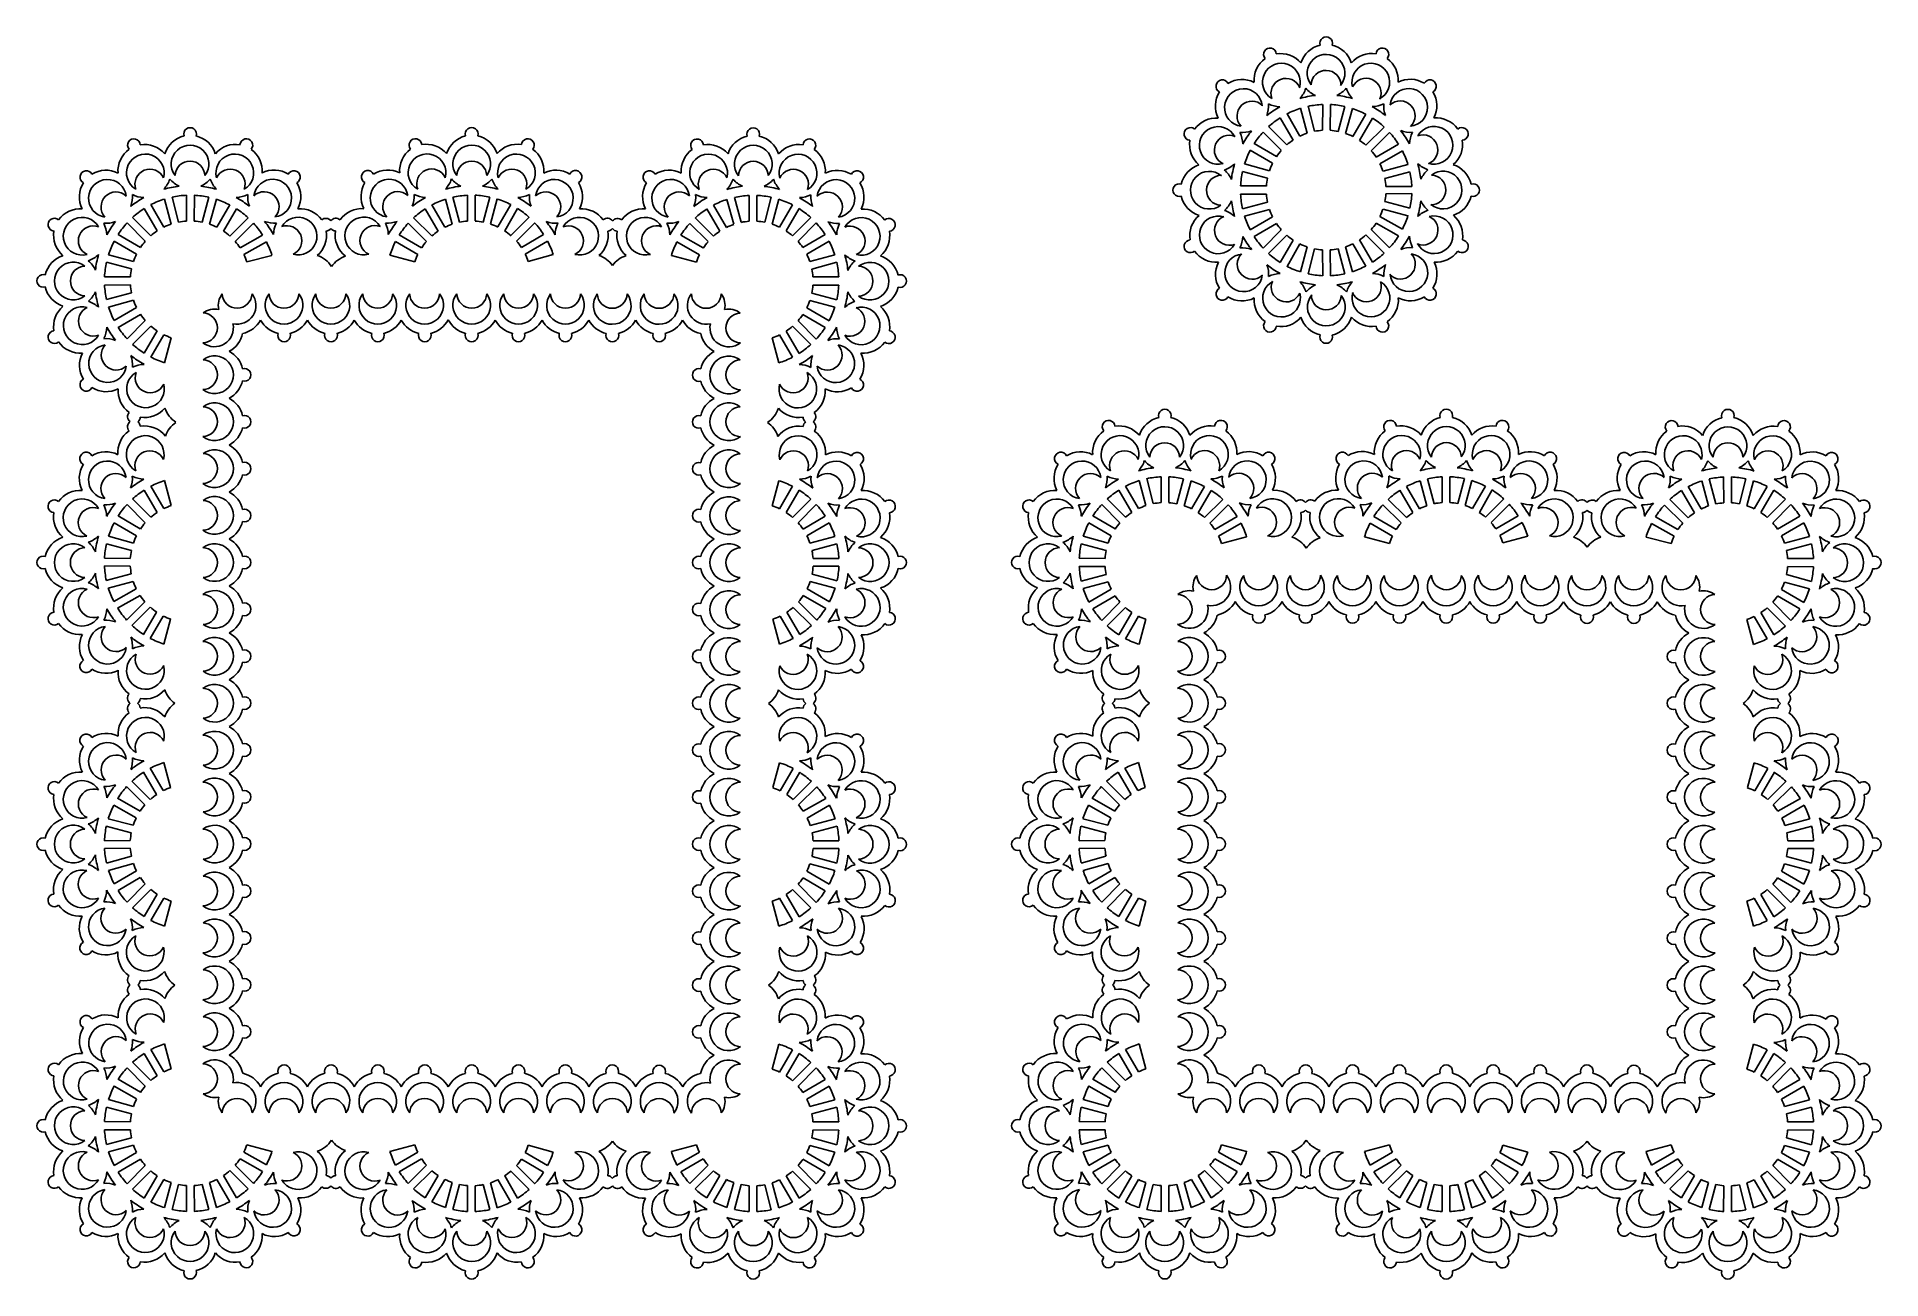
# Model space of a CAD drawing. Extents: x 324 to 683, y 5 to 247.
import ezdxf

# ---------------------------------------------------------------- set-up
doc = ezdxf.new("R2010")
doc.units = 0
doc.layers.get('0').update_dxf_attribs({"linetype": 'CONTINUOUS'})

msp = doc.modelspace()

# ---------------------------------------------------------------- linework, layer by layer
for p, q in [((572.51, 228.78), (571.23, 233.64)), ((574.05, 228.97), (574.07, 234)), ((575.55, 228.97), (575.57, 233.99)), ((577.08, 228.76), (578.4, 233.61)), ((568.32, 227.06), (565.82, 231.42)), ((569.62, 227.81), (567.13, 232.17)), ((571.06, 228.39), (569.78, 233.26)), ((578.53, 228.37), (579.85, 233.22)), ((579.96, 227.77), (582.49, 232.11)), ((581.26, 227.01), (583.79, 231.35)), ((565.07, 223.84), (560.73, 226.37)), ((566.02, 225.07), (562.48, 228.63)), ((567.08, 226.12), (563.54, 229.69)), ((582.49, 226.06), (586.05, 229.6)), ((583.54, 225), (587.11, 228.54)), ((584.48, 223.76), (588.85, 226.26)), ((564.32, 222.54), (559.97, 225.07)), ((585.23, 222.46), (589.59, 224.96)), ((563.32, 219.66), (558.47, 220.98)), ((563.72, 221.11), (558.87, 222.43)), ((585.82, 221.02), (590.68, 222.31)), ((586.2, 219.57), (591.06, 220.86)), ((349.91, 210.72), (348.62, 215.58)), ((351.36, 211.11), (350.07, 215.97)), ((352.9, 211.3), (352.92, 216.33)), ((354.4, 211.3), (354.42, 216.32)), ((355.93, 211.09), (357.25, 215.94)), ((357.38, 210.69), (358.7, 215.54)), ((404.62, 210.71), (403.3, 215.56)), ((406.06, 211.1), (404.74, 215.95)), ((407.6, 211.31), (407.58, 216.34)), ((409.1, 211.32), (409.08, 216.34)), ((410.64, 211.12), (411.92, 215.98)), ((412.09, 210.74), (413.37, 215.6)), ((459.43, 210.67), (458.11, 215.52)), ((460.88, 211.06), (459.56, 215.91)), ((462.42, 211.27), (462.4, 216.3)), ((463.92, 211.28), (463.9, 216.3)), ((465.46, 211.08), (466.74, 215.94)), ((466.91, 210.7), (468.19, 215.56)), ((563.11, 218.13), (558.09, 218.15)), ((563.11, 216.53), (558.09, 216.51)), ((586.39, 218.03), (591.42, 218.01)), ((586.39, 216.63), (591.42, 216.65)), ((345.93, 208.45), (342.39, 212.02)), ((347.17, 209.39), (344.67, 213.75)), ((348.47, 210.14), (345.97, 214.5)), ((358.81, 210.09), (361.34, 214.44)), ((360.11, 209.34), (362.64, 213.68)), ((361.33, 208.39), (364.9, 211.93)), ((400.66, 208.4), (397.09, 211.95)), ((401.89, 209.35), (399.36, 213.7)), ((403.19, 210.11), (400.66, 214.45)), ((413.53, 210.15), (416.02, 214.51)), ((414.83, 209.4), (417.33, 213.77)), ((416.06, 208.47), (419.61, 212.03)), ((455.48, 208.37), (451.91, 211.91)), ((456.71, 209.31), (454.18, 213.66)), ((458, 210.07), (455.47, 214.41)), ((468.34, 210.11), (470.84, 214.47)), ((469.65, 209.37), (472.14, 213.73)), ((470.88, 208.43), (474.42, 211.99)), ((563.32, 215), (558.47, 213.68)), ((563.72, 213.55), (558.87, 212.23)), ((564.32, 212.12), (559.97, 209.59)), ((585.23, 212.2), (589.59, 209.7)), ((585.82, 213.64), (590.68, 212.35)), ((586.2, 215.09), (591.06, 213.8)), ((343.92, 206.17), (339.58, 208.7)), ((344.87, 207.39), (341.33, 210.96)), ((362.39, 207.33), (365.96, 210.87)), ((363.33, 206.09), (367.69, 208.59)), ((398.67, 206.11), (394.3, 208.6)), ((399.61, 207.34), (396.04, 210.88)), ((417.13, 207.41), (420.67, 210.98)), ((418.08, 206.18), (422.42, 208.71)), ((453.48, 206.07), (449.12, 208.56)), ((454.42, 207.3), (450.85, 210.84)), ((471.94, 207.37), (475.49, 210.94)), ((472.89, 206.14), (477.24, 208.67)), ((565.07, 210.82), (560.73, 208.29)), ((566.02, 209.59), (562.48, 206.03)), ((567.08, 208.54), (563.54, 204.97)), ((582.49, 208.6), (586.05, 205.06)), ((583.54, 209.66), (587.11, 206.12)), ((584.48, 210.9), (588.85, 208.4)), ((342.56, 203.44), (337.71, 204.76)), ((343.16, 204.87), (338.82, 207.4)), ((364.08, 204.79), (368.44, 207.29)), ((397.33, 203.37), (392.47, 204.65)), ((397.92, 204.8), (393.56, 207.3)), ((418.83, 204.89), (423.18, 207.42)), ((419.43, 203.45), (424.28, 204.77)), ((452.74, 204.76), (448.37, 207.26)), ((473.65, 204.85), (477.99, 207.38)), ((474.25, 203.41), (479.1, 204.73)), ((568.32, 207.6), (565.82, 203.24)), ((569.62, 206.85), (567.13, 202.49)), ((571.06, 206.27), (569.78, 201.4)), ((572.51, 205.88), (571.23, 201.02)), ((574.05, 205.69), (574.07, 200.66)), ((575.55, 205.69), (575.57, 200.67)), ((577.08, 205.9), (578.4, 201.05)), ((578.53, 206.29), (579.85, 201.44)), ((579.96, 206.89), (582.49, 202.55)), ((581.26, 207.65), (583.79, 203.31)), ((342.17, 201.99), (337.32, 203.31)), ((364.66, 203.35), (369.52, 204.63)), ((452.15, 203.33), (447.29, 204.61)), ((474.64, 201.97), (479.49, 203.29)), ((341.96, 200.45), (336.94, 200.47)), ((341.96, 198.86), (336.94, 198.84)), ((474.85, 200.43), (479.88, 200.45)), ((474.85, 198.84), (479.88, 198.82)), ((342.17, 197.33), (337.32, 196.01)), ((342.56, 195.88), (337.71, 194.56)), ((343.16, 194.45), (338.82, 191.92)), ((473.65, 194.42), (477.99, 191.89)), ((474.25, 195.85), (479.1, 194.53)), ((474.64, 197.3), (479.49, 195.98)), ((343.92, 193.15), (339.58, 190.62)), ((344.87, 191.92), (341.33, 188.36)), ((345.93, 190.87), (342.39, 187.3)), ((470.88, 190.84), (474.42, 187.27)), ((471.94, 191.9), (475.49, 188.33)), ((472.89, 193.13), (477.24, 190.6)), ((347.17, 189.93), (344.67, 185.56)), ((348.47, 189.18), (345.97, 184.82)), ((349.91, 188.59), (348.62, 183.73)), ((466.91, 188.57), (468.19, 183.71)), ((468.34, 189.16), (470.84, 184.79)), ((469.65, 189.9), (472.14, 185.54)), ((347.15, 154.59), (344.66, 158.96)), ((348.46, 155.34), (345.96, 159.7)), ((349.89, 155.93), (348.61, 160.79)), ((466.92, 155.9), (468.2, 160.76)), ((468.36, 155.31), (470.85, 159.68)), ((469.66, 154.57), (472.16, 158.93)), ((536.9, 154.59), (534.41, 158.95)), ((538.21, 155.33), (535.71, 159.7)), ((539.64, 155.92), (538.36, 160.78)), ((541.09, 156.31), (539.81, 161.17)), ((542.63, 156.5), (542.65, 161.53)), ((544.13, 156.5), (544.15, 161.52)), ((545.67, 156.29), (546.99, 161.14)), ((547.12, 155.89), (548.44, 160.74)), ((548.55, 155.29), (551.08, 159.64)), ((549.84, 154.54), (552.37, 158.88)), ((591.63, 154.55), (589.1, 158.9)), ((592.92, 155.31), (590.39, 159.65)), ((594.35, 155.91), (593.03, 160.76)), ((595.8, 156.3), (594.48, 161.15)), ((597.34, 156.51), (597.32, 161.54)), ((598.84, 156.52), (598.82, 161.54)), ((600.38, 156.32), (601.66, 161.18)), ((601.83, 155.94), (603.11, 160.8)), ((603.26, 155.35), (605.76, 159.71)), ((604.57, 154.6), (607.06, 158.97)), ((646.44, 154.51), (643.91, 158.86)), ((647.74, 155.27), (645.21, 159.61)), ((649.17, 155.87), (647.85, 160.72)), ((650.62, 156.26), (649.3, 161.11)), ((652.15, 156.47), (652.13, 161.5)), ((653.65, 156.48), (653.63, 161.5)), ((655.19, 156.28), (656.48, 161.14)), ((656.64, 155.9), (657.93, 160.76)), ((658.08, 155.31), (660.58, 159.67)), ((659.38, 154.56), (661.88, 158.93)), ((344.85, 152.6), (341.31, 156.16)), ((345.92, 153.65), (342.38, 157.22)), ((470.89, 153.63), (474.44, 157.2)), ((471.96, 152.57), (475.5, 156.14)), ((534.6, 152.59), (531.06, 156.16)), ((535.67, 153.65), (532.13, 157.22)), ((551.07, 153.59), (554.64, 157.13)), ((552.13, 152.52), (555.7, 156.07)), ((589.34, 152.54), (585.77, 156.08)), ((590.4, 153.6), (586.83, 157.14)), ((605.8, 153.66), (609.34, 157.23)), ((606.87, 152.61), (610.41, 156.18)), ((644.16, 152.5), (640.59, 156.04)), ((645.21, 153.56), (641.65, 157.11)), ((660.62, 153.62), (664.16, 157.19)), ((661.68, 152.57), (665.22, 156.14)), ((343.15, 150.07), (338.81, 152.6)), ((343.9, 151.37), (339.56, 153.9)), ((472.91, 151.34), (477.25, 153.87)), ((473.66, 150.05), (478.01, 152.58)), ((532.9, 150.07), (528.56, 152.6)), ((533.66, 151.37), (529.31, 153.9)), ((553.07, 151.29), (557.43, 153.79)), ((553.81, 149.99), (558.18, 152.48)), ((587.66, 150), (583.29, 152.5)), ((588.4, 151.3), (584.04, 153.8)), ((607.81, 151.38), (612.16, 153.91)), ((608.57, 150.08), (612.91, 152.62)), ((642.47, 149.96), (638.11, 152.46)), ((643.22, 151.27), (638.86, 153.76)), ((662.63, 151.34), (666.97, 153.87)), ((663.39, 150.05), (667.73, 152.58)), ((342.16, 147.19), (337.31, 148.51)), ((342.55, 148.64), (337.7, 149.96)), ((474.26, 148.62), (479.11, 149.94)), ((474.66, 147.17), (479.51, 148.49)), ((531.91, 147.19), (527.06, 148.51)), ((532.3, 148.64), (527.45, 149.96)), ((554.4, 148.55), (559.26, 149.83)), ((587.07, 148.57), (582.21, 149.85)), ((609.17, 148.65), (614.02, 149.97)), ((641.89, 148.53), (637.02, 149.81)), ((663.98, 148.61), (668.84, 149.93)), ((664.38, 147.17), (669.23, 148.49)), ((341.94, 144.16), (336.91, 144.18)), ((341.95, 145.66), (336.92, 145.68)), ((474.87, 145.63), (479.89, 145.65)), ((474.87, 144.13), (479.9, 144.15)), ((531.7, 145.65), (526.67, 145.67)), ((531.7, 144.06), (526.67, 144.04)), ((664.59, 145.63), (669.61, 145.65)), ((664.59, 144.04), (669.61, 144.02)), ((342.14, 142.62), (337.28, 141.34)), ((342.52, 141.17), (337.66, 139.88)), ((474.29, 141.14), (479.15, 139.86)), ((474.68, 142.59), (479.54, 141.31)), ((531.91, 142.53), (527.06, 141.2)), ((532.3, 141.08), (527.45, 139.76)), ((663.98, 141.05), (668.84, 139.73)), ((664.38, 142.5), (669.23, 141.18)), ((343.11, 139.73), (338.75, 137.23)), ((343.85, 138.43), (339.49, 135.93)), ((344.79, 137.19), (341.23, 133.65)), ((472.02, 137.17), (475.59, 133.63)), ((472.96, 138.4), (477.32, 135.91)), ((473.7, 139.71), (478.07, 137.21)), ((532.9, 139.65), (528.56, 137.12)), ((533.66, 138.35), (529.31, 135.82)), ((534.6, 137.12), (531.06, 133.55)), ((661.68, 137.1), (665.22, 133.53)), ((662.63, 138.33), (666.97, 135.8)), ((663.39, 139.62), (667.73, 137.09)), ((345.85, 136.13), (342.28, 132.59)), ((347.08, 135.18), (344.55, 130.84)), ((348.37, 134.42), (345.84, 130.08)), ((349.8, 133.83), (348.48, 128.97)), ((467.01, 133.8), (468.33, 128.95)), ((468.44, 134.4), (470.97, 130.06)), ((469.74, 135.16), (472.27, 130.81)), ((470.96, 136.1), (474.53, 132.56)), ((535.67, 136.07), (532.13, 132.5)), ((536.9, 135.13), (534.41, 130.76)), ((538.21, 134.38), (535.71, 130.02)), ((539.64, 133.79), (538.36, 128.93)), ((656.64, 133.77), (657.93, 128.91)), ((658.08, 134.36), (660.58, 129.99)), ((659.38, 135.1), (661.88, 130.74)), ((660.62, 136.04), (664.16, 132.47)), ((348.37, 100.45), (345.84, 104.8)), ((349.8, 101.05), (348.48, 105.9)), ((467.01, 101.03), (468.33, 105.88)), ((468.44, 100.43), (470.97, 104.77)), ((538.11, 100.45), (535.58, 104.8)), ((539.54, 101.05), (538.22, 105.9)), ((656.74, 101.03), (658.06, 105.88)), ((658.18, 100.43), (660.71, 104.77)), ((344.79, 97.68), (341.23, 101.22)), ((345.85, 98.75), (342.28, 102.29)), ((347.08, 99.7), (344.55, 104.04)), ((469.74, 99.67), (472.27, 104.02)), ((470.96, 98.72), (474.53, 102.26)), ((472.02, 97.66), (475.59, 101.2)), ((534.53, 97.68), (530.96, 101.22)), ((535.59, 98.75), (532.02, 102.29)), ((536.81, 99.7), (534.28, 104.04)), ((659.47, 99.67), (662, 104.02)), ((660.7, 98.72), (664.27, 102.26)), ((661.76, 97.66), (665.32, 101.2)), ((343.11, 95.15), (338.75, 97.64)), ((343.85, 96.45), (339.49, 98.95)), ((472.96, 96.42), (477.32, 98.92)), ((473.7, 95.12), (478.07, 97.62)), ((532.85, 95.15), (528.48, 97.64)), ((533.59, 96.45), (529.23, 98.95)), ((662.7, 96.42), (667.06, 98.92)), ((663.44, 95.12), (667.8, 97.62)), ((342.14, 92.26), (337.28, 93.54)), ((342.52, 93.71), (337.66, 94.99)), ((474.29, 93.69), (479.15, 94.97)), ((474.68, 92.24), (479.54, 93.52)), ((531.87, 92.26), (527.01, 93.54)), ((532.26, 93.71), (527.4, 94.99)), ((664.03, 93.69), (668.89, 94.97)), ((664.41, 92.24), (669.27, 93.52)), ((341.94, 90.72), (336.91, 90.7)), ((474.87, 90.7), (479.9, 90.68)), ((531.68, 90.72), (526.65, 90.7)), ((664.61, 90.7), (669.63, 90.68)), ((341.95, 89.22), (336.92, 89.2)), ((342.16, 87.68), (337.31, 86.36)), ((342.55, 86.24), (337.7, 84.92)), ((474.26, 86.21), (479.11, 84.89)), ((474.66, 87.66), (479.51, 86.34)), ((474.87, 89.2), (479.89, 89.18)), ((531.68, 89.22), (526.66, 89.2)), ((531.89, 87.68), (527.04, 86.36)), ((532.29, 86.24), (527.44, 84.92)), ((664, 86.21), (668.85, 84.89)), ((664.39, 87.66), (669.24, 86.34)), ((664.6, 89.2), (669.63, 89.18)), ((343.15, 84.81), (338.81, 82.28)), ((343.9, 83.51), (339.56, 80.98)), ((472.91, 83.48), (477.25, 80.95)), ((473.66, 84.78), (478.01, 82.25)), ((532.89, 84.81), (528.54, 82.28)), ((533.64, 83.51), (529.3, 80.98)), ((662.64, 83.48), (666.99, 80.95)), ((663.4, 84.78), (667.74, 82.25)), ((344.85, 82.28), (341.31, 78.71)), ((345.92, 81.23), (342.38, 77.66)), ((347.15, 80.29), (344.66, 75.92)), ((348.46, 79.54), (345.96, 75.18)), ((468.36, 79.52), (470.85, 75.15)), ((469.66, 80.26), (472.16, 75.9)), ((470.89, 81.2), (474.44, 77.63)), ((471.96, 82.26), (475.5, 78.69)), ((534.59, 82.28), (531.05, 78.71)), ((535.65, 81.23), (532.11, 77.66)), ((536.89, 80.29), (534.39, 75.92)), ((538.19, 79.54), (535.7, 75.18)), ((658.09, 79.52), (660.59, 75.15)), ((659.4, 80.26), (661.89, 75.9)), ((660.63, 81.2), (664.17, 77.63)), ((661.7, 82.26), (665.24, 78.69)), ((349.89, 78.95), (348.61, 74.09)), ((466.92, 78.93), (468.2, 74.07)), ((539.63, 78.95), (538.35, 74.09)), ((656.66, 78.93), (657.94, 74.07)), ((349.91, 46.28), (348.62, 51.14)), ((466.91, 46.26), (468.19, 51.12)), ((539.64, 46.28), (538.36, 51.14)), ((656.64, 46.26), (657.93, 51.12)), ((345.93, 44.01), (342.39, 47.58)), ((347.17, 44.95), (344.67, 49.31)), ((348.47, 45.7), (345.97, 50.06)), ((468.34, 45.67), (470.84, 50.03)), ((469.65, 44.93), (472.14, 49.29)), ((470.88, 43.99), (474.42, 47.55)), ((535.67, 44.01), (532.13, 47.58)), ((536.9, 44.95), (534.41, 49.31)), ((538.21, 45.7), (535.71, 50.06)), ((658.08, 45.67), (660.58, 50.03)), ((659.38, 44.93), (661.88, 49.29)), ((660.62, 43.99), (664.16, 47.55)), ((343.92, 41.73), (339.58, 44.26)), ((344.87, 42.95), (341.33, 46.52)), ((471.94, 42.93), (475.49, 46.5)), ((472.89, 41.7), (477.24, 44.23)), ((533.66, 41.73), (529.31, 44.26)), ((534.6, 42.95), (531.06, 46.52)), ((661.68, 42.93), (665.22, 46.5)), ((662.63, 41.7), (666.97, 44.23)), ((342.56, 39), (337.71, 40.32)), ((343.16, 40.43), (338.82, 42.96)), ((473.65, 40.41), (477.99, 42.94)), ((474.25, 38.97), (479.1, 40.3)), ((532.3, 39), (527.45, 40.32)), ((532.9, 40.43), (528.56, 42.96)), ((663.39, 40.41), (667.73, 42.94)), ((663.98, 38.97), (668.84, 40.3)), ((341.96, 36.01), (336.94, 36.03)), ((342.17, 37.55), (337.32, 38.87)), ((474.64, 37.53), (479.49, 38.85)), ((474.85, 35.99), (479.88, 36.01)), ((531.7, 36.01), (526.67, 36.03)), ((531.91, 37.55), (527.06, 38.87)), ((664.38, 37.53), (669.23, 38.85)), ((664.59, 35.99), (669.61, 36.01)), ((341.96, 34.42), (336.94, 34.4)), ((342.17, 32.89), (337.32, 31.57)), ((474.64, 32.86), (479.49, 31.54)), ((474.85, 34.4), (479.88, 34.38)), ((531.7, 34.42), (526.67, 34.4)), ((531.91, 32.89), (527.06, 31.57)), ((664.38, 32.86), (669.23, 31.54)), ((664.59, 34.4), (669.61, 34.38)), ((342.56, 31.44), (337.71, 30.12)), ((343.16, 30.01), (338.82, 27.48)), ((363.33, 28.79), (367.69, 26.29)), ((364.08, 30.09), (368.44, 27.59)), ((364.66, 31.53), (369.52, 30.24)), ((397.33, 31.51), (392.47, 30.23)), ((397.92, 30.07), (393.56, 27.58)), ((398.67, 28.77), (394.3, 26.28)), ((418.83, 29.99), (423.18, 27.46)), ((419.43, 31.42), (424.28, 30.1)), ((452.15, 31.5), (447.29, 30.22)), ((452.74, 30.06), (448.37, 27.57)), ((453.48, 28.76), (449.12, 26.27)), ((473.65, 29.98), (477.99, 27.45)), ((474.25, 31.41), (479.1, 30.09)), ((532.3, 31.44), (527.45, 30.12)), ((532.9, 30.01), (528.56, 27.48)), ((553.07, 28.79), (557.43, 26.29)), ((553.81, 30.09), (558.18, 27.59)), ((554.4, 31.53), (559.26, 30.24)), ((587.07, 31.51), (582.21, 30.23)), ((587.66, 30.07), (583.29, 27.58)), ((588.4, 28.77), (584.04, 26.28)), ((608.57, 29.99), (612.91, 27.46)), ((609.17, 31.42), (614.02, 30.1)), ((641.89, 31.5), (637.02, 30.22)), ((642.47, 30.06), (638.11, 27.57)), ((643.22, 28.76), (638.86, 26.27)), ((663.39, 29.98), (667.73, 27.45)), ((663.98, 31.41), (668.84, 30.09)), ((343.92, 28.71), (339.58, 26.18)), ((344.87, 27.48), (341.33, 23.92)), ((345.93, 26.43), (342.39, 22.86)), ((347.17, 25.49), (344.67, 21.12)), ((360.11, 25.54), (362.64, 21.19)), ((361.33, 26.49), (364.9, 22.95)), ((362.39, 27.55), (365.96, 24.01)), ((399.61, 27.54), (396.04, 24)), ((400.66, 26.47), (397.09, 22.93)), ((401.89, 25.52), (399.36, 21.18)), ((414.83, 25.47), (417.33, 21.11)), ((416.06, 26.41), (419.61, 22.84)), ((417.13, 27.47), (420.67, 23.9)), ((418.08, 28.7), (422.42, 26.17)), ((454.42, 27.53), (450.85, 23.99)), ((455.48, 26.46), (451.91, 22.92)), ((456.71, 25.51), (454.18, 21.17)), ((469.65, 25.46), (472.14, 21.1)), ((470.88, 26.4), (474.42, 22.83)), ((471.94, 27.46), (475.49, 23.89)), ((472.89, 28.69), (477.24, 26.16)), ((533.66, 28.71), (529.31, 26.18)), ((534.6, 27.48), (531.06, 23.92)), ((535.67, 26.43), (532.13, 22.86)), ((536.9, 25.49), (534.41, 21.12)), ((549.84, 25.54), (552.37, 21.19)), ((551.07, 26.49), (554.64, 22.95)), ((552.13, 27.55), (555.7, 24.01)), ((589.34, 27.54), (585.77, 24)), ((590.4, 26.47), (586.83, 22.93)), ((591.63, 25.52), (589.1, 21.18)), ((604.57, 25.47), (607.06, 21.11)), ((605.8, 26.41), (609.34, 22.84)), ((606.87, 27.47), (610.41, 23.9)), ((607.81, 28.7), (612.16, 26.17)), ((644.16, 27.53), (640.59, 23.99)), ((645.21, 26.46), (641.65, 22.92)), ((646.44, 25.51), (643.91, 21.17)), ((659.38, 25.46), (661.88, 21.1)), ((660.62, 26.4), (664.16, 22.83)), ((661.68, 27.46), (665.22, 23.89)), ((662.63, 28.69), (666.97, 26.16)), ((348.47, 24.74), (345.97, 20.38)), ((349.91, 24.15), (348.62, 19.29)), ((351.36, 23.77), (350.07, 18.91)), ((352.9, 23.58), (352.92, 18.55)), ((354.4, 23.58), (354.42, 18.55)), ((355.93, 23.79), (357.25, 18.94)), ((357.38, 24.18), (358.7, 19.33)), ((358.81, 24.78), (361.34, 20.44)), ((403.19, 24.77), (400.66, 20.43)), ((404.62, 24.17), (403.3, 19.32)), ((406.06, 23.78), (404.74, 18.92)), ((407.6, 23.57), (407.58, 18.54)), ((409.1, 23.56), (409.08, 18.53)), ((410.64, 23.76), (411.92, 18.9)), ((412.09, 24.14), (413.37, 19.28)), ((413.53, 24.73), (416.02, 20.36)), ((458, 24.76), (455.47, 20.42)), ((459.43, 24.16), (458.11, 19.31)), ((460.88, 23.77), (459.56, 18.91)), ((462.42, 23.56), (462.4, 18.53)), ((463.92, 23.55), (463.9, 18.52)), ((465.46, 23.75), (466.74, 18.89)), ((466.91, 24.13), (468.19, 19.27)), ((468.34, 24.72), (470.84, 20.35)), ((538.21, 24.74), (535.71, 20.38)), ((539.64, 24.15), (538.36, 19.29)), ((541.09, 23.77), (539.81, 18.91)), ((542.63, 23.58), (542.65, 18.55)), ((544.13, 23.58), (544.15, 18.55)), ((545.67, 23.79), (546.99, 18.94)), ((547.12, 24.18), (548.44, 19.33)), ((548.55, 24.78), (551.08, 20.44)), ((592.92, 24.77), (590.39, 20.43)), ((594.35, 24.17), (593.03, 19.32)), ((595.8, 23.78), (594.48, 18.92)), ((597.34, 23.57), (597.32, 18.54)), ((598.84, 23.56), (598.82, 18.53)), ((600.38, 23.76), (601.66, 18.9)), ((601.83, 24.14), (603.11, 19.28)), ((603.26, 24.73), (605.76, 20.36)), ((647.74, 24.76), (645.21, 20.42)), ((649.17, 24.16), (647.85, 19.31)), ((650.62, 23.77), (649.3, 18.91)), ((652.15, 23.56), (652.13, 18.53)), ((653.65, 23.55), (653.63, 18.52)), ((655.19, 23.75), (656.48, 18.89)), ((656.64, 24.13), (657.93, 19.27)), ((658.08, 24.72), (660.58, 20.35))]:
    msp.add_line(p, q)
for centre, radius, start, end in [((563.81, 243.74), 1.24, 4.5397, 220.0113), ((574.73, 240.5), 5.17, 102.9171, 162.1839), ((574.75, 245.91), 1.24, 342.0397, 197.5113), ((574.73, 240.5), 5.17, 17.921, 76.6339), ((585.69, 243.74), 1.24, 319.5397, 175.0113), ((565.87, 238.73), 5.17, 125.4171, 184.6839), ((566.03, 238.34), 3.67, 342.4886, 240.0122), ((565.87, 238.73), 5.17, 40.421, 99.1339), ((574.73, 240.08), 3.67, 319.9886, 217.5122), ((574.72, 237.73), 2.91, 359.7755, 177.755), ((583.6, 238.74), 5.17, 80.4171, 139.6839), ((583.44, 238.35), 3.67, 297.4886, 195.0122), ((583.6, 238.74), 5.17, 355.421, 54.1339), ((554.54, 237.54), 1.24, 27.0397, 242.5113), ((558.65, 233.4), 3.67, 4.9886, 262.5122), ((558.35, 233.7), 5.17, 62.921, 121.6339), ((566.92, 236.16), 2.91, 22.2755, 200.255), ((565.87, 238.73), 5.17, 316.3853, 342.1839), ((574.73, 240.5), 5.17, 220.421, 246.2197), ((574.73, 240.5), 5.17, 293.8853, 319.6839), ((583.6, 238.74), 5.17, 197.921, 223.7197), ((582.53, 236.18), 2.91, 337.2755, 155.255), ((590.82, 233.43), 3.67, 274.9886, 172.5122), ((591.12, 233.73), 5.17, 57.9171, 117.1839), ((594.96, 237.54), 1.24, 297.0397, 152.5113), ((558.35, 233.7), 5.17, 147.9171, 207.1839), ((560.31, 231.73), 2.91, 44.7755, 222.755), ((558.35, 233.7), 5.17, 338.8853, 4.6839), ((574.75, 217.33), 18.55, 119.0221, 128.5829), ((565.87, 238.73), 5.17, 242.921, 268.7197), ((574.75, 217.33), 18.55, 96.5221, 106.0829), ((574.75, 217.33), 16.68, 92.3519, 102.1991), ((574.75, 217.33), 16.68, 77.3519, 87.1991), ((574.75, 217.33), 18.55, 74.0221, 83.5829), ((583.6, 238.74), 5.17, 271.3853, 297.1839), ((574.75, 217.33), 18.55, 51.5221, 61.0829), ((591.12, 233.73), 5.17, 175.421, 201.2197), ((589.15, 231.77), 2.91, 314.7755, 132.755), ((591.12, 233.73), 5.17, 332.921, 31.6339), ((553.34, 226.18), 5.17, 85.421, 144.1339), ((574.75, 217.33), 16.68, 122.3519, 132.1991), ((574.75, 217.33), 16.68, 107.3519, 117.1991), ((574.75, 217.33), 16.68, 62.3519, 72.1991), ((574.75, 217.33), 16.68, 47.3519, 57.1991), ((596.15, 226.22), 5.17, 35.4171, 94.6839), ((342.66, 226.07), 1.24, 4.5397, 220.0113), ((344.71, 221.06), 5.17, 40.421, 99.1339), ((353.58, 222.83), 5.17, 102.9171, 162.1839), ((353.6, 228.24), 1.24, 342.0397, 197.5113), ((353.58, 222.83), 5.17, 17.921, 76.6339), ((362.45, 221.07), 5.17, 80.4171, 139.6839), ((364.54, 226.07), 1.24, 319.5397, 175.0113), ((397.46, 226.08), 1.24, 4.9887, 220.4603), ((399.55, 221.09), 5.17, 40.3161, 99.5829), ((408.42, 222.84), 5.17, 103.3661, 162.079), ((408.4, 228.26), 1.24, 342.4887, 197.9603), ((408.42, 222.84), 5.17, 17.8161, 77.0829), ((417.28, 221.07), 5.17, 80.8661, 139.579), ((419.34, 226.08), 1.24, 319.9887, 175.4603), ((452.28, 226.04), 1.24, 4.9887, 220.4603), ((454.37, 221.05), 5.17, 40.3161, 99.5829), ((463.23, 222.8), 5.17, 103.3661, 162.079), ((463.21, 228.22), 1.24, 342.4887, 197.9603), ((463.23, 222.8), 5.17, 17.8161, 77.0829), ((472.1, 221.03), 5.17, 80.8661, 139.579), ((474.15, 226.04), 1.24, 319.9887, 175.4603), ((548.34, 228.27), 1.24, 49.5397, 265.0113), ((553.34, 226.18), 5.17, 170.4171, 229.6839), ((553.73, 226.02), 3.67, 27.4886, 285.0122), ((555.9, 225.11), 2.91, 67.2755, 245.255), ((558.35, 233.7), 5.17, 265.421, 291.2197), ((553.34, 226.18), 5.17, 1.3853, 27.1839), ((574.75, 217.33), 18.55, 141.5221, 151.0829), ((574.75, 217.33), 16.68, 137.3519, 147.1991), ((574.75, 217.33), 11.66, 123.462, 131.089), ((574.75, 217.33), 11.66, 108.462, 116.089), ((574.75, 217.33), 11.66, 93.462, 101.089), ((574.75, 217.33), 11.66, 78.462, 86.089), ((574.75, 217.33), 11.66, 63.462, 71.089), ((574.75, 217.33), 11.66, 48.462, 56.089), ((574.75, 217.33), 16.68, 32.3519, 42.1991), ((591.12, 233.73), 5.17, 248.8853, 274.6839), ((574.75, 217.33), 18.55, 29.0221, 38.5829), ((596.15, 226.22), 5.17, 152.921, 178.7197), ((595.76, 226.05), 3.67, 252.4886, 150.0122), ((593.58, 225.16), 2.91, 292.2755, 110.255), ((596.15, 226.22), 5.17, 310.421, 9.1339), ((601.16, 228.27), 1.24, 274.5397, 130.0113), ((344.71, 221.06), 5.17, 125.4171, 184.6839), ((344.88, 220.67), 3.67, 344.5388, 240.0122), ((353.58, 222.41), 3.67, 322.0388, 217.5122), ((353.57, 220.05), 2.91, 1.796, 177.755), ((362.29, 220.68), 3.67, 299.5388, 195.0122), ((362.45, 221.07), 5.17, 355.421, 54.1339), ((399.55, 221.09), 5.17, 125.8661, 184.579), ((399.71, 220.7), 3.67, 344.9878, 240.4612), ((408.42, 222.42), 3.67, 322.4878, 217.9612), ((408.43, 220.07), 2.91, 2.245, 178.204), ((417.12, 220.68), 3.67, 299.9878, 195.4612), ((417.28, 221.07), 5.17, 355.3161, 54.5829), ((454.37, 221.05), 5.17, 125.8661, 184.579), ((454.53, 220.66), 3.67, 344.9878, 240.4612), ((463.23, 222.38), 3.67, 322.4878, 217.9612), ((463.24, 220.03), 2.91, 2.245, 178.204), ((471.94, 220.64), 3.67, 299.9878, 195.4612), ((472.1, 221.03), 5.17, 355.3161, 54.5829), ((574.75, 217.33), 16.68, 152.3519, 162.1991), ((574.75, 217.33), 11.66, 138.462, 146.089), ((574.75, 217.33), 11.66, 33.462, 41.089), ((574.75, 217.33), 16.68, 17.3519, 27.1991), ((333.39, 219.87), 1.24, 27.0397, 242.5113), ((337.5, 215.73), 3.67, 7.0388, 262.5122), ((337.2, 216.03), 5.17, 62.921, 121.6339), ((345.77, 218.49), 2.91, 24.296, 200.255), ((344.71, 221.06), 5.17, 316.3853, 342.1839), ((353.58, 222.83), 5.17, 220.421, 246.2197), ((353.58, 222.83), 5.17, 293.8853, 319.6839), ((362.45, 221.07), 5.17, 197.921, 223.7197), ((361.38, 218.51), 2.91, 339.296, 155.255), ((369.67, 215.76), 3.67, 277.0388, 172.5122), ((369.97, 216.06), 5.17, 57.9171, 117.1839), ((373.81, 219.87), 1.24, 297.0397, 152.5113), ((388.19, 219.89), 1.24, 27.4887, 242.9603), ((392.33, 215.77), 3.67, 7.4878, 262.9612), ((392.03, 216.07), 5.17, 62.8161, 122.0829), ((400.62, 218.53), 2.91, 24.745, 200.704), ((399.55, 221.09), 5.17, 316.2803, 342.079), ((408.42, 222.84), 5.17, 220.3161, 246.1147), ((408.42, 222.84), 5.17, 293.7803, 319.579), ((417.28, 221.07), 5.17, 197.8161, 223.6147), ((416.23, 218.51), 2.91, 339.745, 155.704), ((424.5, 215.74), 3.67, 277.4878, 172.9612), ((424.8, 216.04), 5.17, 58.3661, 117.079), ((428.61, 219.89), 1.24, 297.4887, 152.9603), ((443, 219.85), 1.24, 27.4887, 242.9603), ((447.14, 215.73), 3.67, 7.4878, 262.9612), ((446.85, 216.03), 5.17, 62.8161, 122.0829), ((455.44, 218.49), 2.91, 24.745, 200.704), ((454.37, 221.05), 5.17, 316.2803, 342.079), ((463.23, 222.8), 5.17, 220.3161, 246.1147), ((463.23, 222.8), 5.17, 293.7803, 319.579), ((472.1, 221.03), 5.17, 197.8161, 223.6147), ((471.05, 218.47), 2.91, 339.745, 155.704), ((479.31, 215.7), 3.67, 277.4878, 172.9612), ((479.61, 216), 5.17, 58.3661, 117.079), ((483.43, 219.85), 1.24, 297.4887, 152.9603), ((551.58, 217.31), 5.17, 107.921, 166.6339), ((552, 217.31), 3.67, 49.9886, 307.5122), ((554.36, 217.3), 2.91, 89.7755, 267.755), ((553.34, 226.18), 5.17, 287.921, 313.7197), ((551.58, 217.31), 5.17, 23.8853, 49.6839), ((574.75, 217.33), 18.55, 164.0221, 173.5829), ((574.75, 217.33), 16.68, 167.3519, 177.1991), ((574.75, 217.33), 11.66, 168.462, 176.089), ((574.75, 217.33), 11.66, 153.462, 161.089), ((574.75, 217.33), 11.66, 18.462, 26.089), ((574.75, 217.33), 11.66, 3.462, 11.089), ((574.75, 217.33), 16.68, 2.3519, 12.1991), ((574.75, 217.33), 18.55, 6.5221, 16.0829), ((596.15, 226.22), 5.17, 226.3853, 252.1839), ((597.92, 217.35), 5.17, 130.421, 156.2197), ((597.5, 217.35), 3.67, 229.9886, 127.5122), ((595.15, 217.36), 2.91, 269.7755, 87.755), ((597.92, 217.35), 5.17, 12.9171, 72.1839), ((337.2, 216.03), 5.17, 147.9171, 207.1839), ((339.16, 214.06), 2.91, 46.796, 222.755), ((337.2, 216.03), 5.17, 338.8853, 4.6839), ((353.6, 199.66), 18.55, 119.0221, 128.5829), ((344.71, 221.06), 5.17, 242.921, 268.7197), ((353.6, 199.66), 16.68, 107.3519, 117.1991), ((353.6, 199.66), 18.55, 96.5221, 106.0829), ((353.6, 199.66), 16.68, 92.3519, 102.1991), ((353.6, 199.66), 16.68, 77.3519, 87.1991), ((353.6, 199.66), 18.55, 74.0221, 83.5829), ((353.6, 199.66), 16.68, 62.3519, 72.1991), ((362.45, 221.07), 5.17, 271.3853, 297.1839), ((353.6, 199.66), 18.55, 51.5221, 61.0829), ((369.97, 216.06), 5.17, 175.421, 201.2197), ((368, 214.1), 2.91, 316.796, 132.755), ((369.97, 216.06), 5.17, 332.921, 31.6339), ((392.03, 216.07), 5.17, 148.3661, 207.079), ((394, 214.12), 2.91, 47.245, 223.204), ((392.03, 216.07), 5.17, 338.7803, 4.579), ((408.4, 199.67), 18.55, 118.9171, 128.4779), ((399.55, 221.09), 5.17, 242.8161, 268.6147), ((408.4, 199.67), 16.68, 107.8009, 117.6481), ((408.4, 199.67), 18.55, 96.4171, 105.9779), ((408.4, 199.67), 16.68, 92.8009, 102.6481), ((408.4, 199.67), 16.68, 77.8009, 87.6481), ((408.4, 199.67), 18.55, 73.9171, 83.4779), ((408.4, 199.67), 16.68, 62.8009, 72.6481), ((417.28, 221.07), 5.17, 271.2803, 297.079), ((408.4, 199.67), 18.55, 51.4171, 60.9779), ((424.8, 216.04), 5.17, 175.3161, 201.1147), ((422.84, 214.07), 2.91, 317.245, 133.204), ((424.8, 216.04), 5.17, 332.8161, 32.0829), ((446.85, 216.03), 5.17, 148.3661, 207.079), ((448.81, 214.08), 2.91, 47.245, 223.204), ((446.85, 216.03), 5.17, 338.7803, 4.579), ((463.21, 199.63), 18.55, 118.9171, 128.4779), ((454.37, 221.05), 5.17, 242.8161, 268.6147), ((463.21, 199.63), 16.68, 107.8009, 117.6481), ((463.21, 199.63), 18.55, 96.4171, 105.9779), ((463.21, 199.63), 16.68, 92.8009, 102.6481), ((463.21, 199.63), 16.68, 77.8009, 87.6481), ((463.21, 199.63), 18.55, 73.9171, 83.4779), ((463.21, 199.63), 16.68, 62.8009, 72.6481), ((472.1, 221.03), 5.17, 271.2803, 297.079), ((463.21, 199.63), 18.55, 51.4171, 60.9779), ((479.61, 216), 5.17, 175.3161, 201.1147), ((477.66, 214.04), 2.91, 317.245, 133.204), ((479.61, 216), 5.17, 332.8161, 32.0829), ((546.17, 217.33), 1.24, 72.0397, 287.5113), ((551.58, 217.31), 5.17, 192.9171, 252.1839), ((574.75, 217.33), 16.68, 182.8009, 192.6481), ((574.75, 217.33), 11.66, 183.911, 191.5381), ((574.75, 217.33), 11.66, 348.911, 356.5381), ((574.75, 217.33), 16.68, 347.8009, 357.6481), ((597.92, 217.35), 5.17, 287.921, 346.6339), ((603.34, 217.33), 1.24, 252.0397, 107.5113), ((327.19, 210.6), 1.24, 49.5397, 265.0113), ((332.19, 208.51), 5.17, 85.421, 144.1339), ((332.58, 208.35), 3.67, 29.5388, 285.0122), ((353.6, 199.66), 16.68, 122.3519, 132.1991), ((353.6, 199.66), 16.68, 47.3519, 57.1991), ((374.61, 208.38), 3.67, 254.5388, 150.0122), ((375, 208.55), 5.17, 35.4171, 94.6839), ((380.01, 210.6), 1.24, 37.0605, 130.0113), ((381.99, 210.61), 1.24, 49.9887, 143.7864), ((387, 208.56), 5.17, 85.3161, 144.5829), ((387.39, 208.4), 3.67, 29.9878, 285.4612), ((408.4, 199.67), 16.68, 122.8009, 132.6481), ((408.4, 199.67), 16.68, 47.8009, 57.6481), ((429.42, 208.36), 3.67, 254.9878, 150.4612), ((429.81, 208.52), 5.17, 35.8661, 94.579), ((434.81, 210.61), 1.24, 34.8575, 130.4603), ((441.82, 208.52), 5.17, 85.3161, 144.5829), ((442.21, 208.36), 3.67, 29.9878, 285.4612), ((463.21, 199.63), 16.68, 122.8009, 132.6481), ((463.21, 199.63), 16.68, 47.8009, 57.6481), ((484.24, 208.32), 3.67, 254.9878, 150.4612), ((484.63, 208.48), 5.17, 35.8661, 94.579), ((553.35, 208.44), 5.17, 130.421, 189.1339), ((553.74, 208.61), 3.67, 72.4886, 330.0122), ((555.92, 209.5), 2.91, 112.2755, 290.255), ((551.58, 217.31), 5.17, 310.421, 336.2197), ((553.35, 208.44), 5.17, 46.3853, 72.1839), ((574.75, 217.33), 18.55, 186.5221, 196.0829), ((574.75, 217.33), 16.68, 197.8009, 207.6481), ((574.75, 217.33), 11.66, 198.911, 206.5381), ((574.75, 217.33), 11.66, 333.911, 341.5381), ((574.75, 217.33), 16.68, 332.8009, 342.6481), ((593.61, 209.55), 2.91, 247.2755, 65.255), ((595.77, 208.64), 3.67, 207.4886, 105.0122), ((574.75, 217.33), 18.55, 344.0221, 353.5829), ((596.17, 208.48), 5.17, 107.921, 133.7197), ((597.92, 217.35), 5.17, 203.8853, 229.6839), ((596.17, 208.48), 5.17, 350.4171, 49.6839), ((332.19, 208.51), 5.17, 170.4171, 229.6839), ((334.75, 207.44), 2.91, 69.296, 245.255), ((337.2, 216.03), 5.17, 265.421, 291.2197), ((332.19, 208.51), 5.17, 1.3853, 27.1839), ((353.6, 199.66), 18.55, 141.5221, 151.0829), ((353.6, 199.66), 16.68, 137.3519, 147.1991), ((353.6, 199.66), 11.66, 123.462, 131.089), ((353.6, 199.66), 11.66, 108.462, 116.089), ((353.6, 199.66), 11.66, 93.462, 101.089), ((353.6, 199.66), 11.66, 78.462, 86.089), ((353.6, 199.66), 11.66, 63.462, 71.089), ((353.6, 199.66), 11.66, 48.462, 56.089), ((353.6, 199.66), 16.68, 32.3519, 42.1991), ((353.6, 199.66), 18.55, 29.0221, 38.5829), ((369.97, 216.06), 5.17, 248.8853, 274.6839), ((375, 208.55), 5.17, 152.921, 178.7197), ((372.43, 207.49), 2.91, 294.296, 110.255), ((375, 208.55), 5.17, 310.421, 9.1339), ((380.01, 210.6), 1.24, 274.5397, 323.7864), ((381.99, 210.61), 1.24, 217.0605, 265.4603), ((387, 208.56), 5.17, 170.8661, 232.3612), ((389.57, 207.51), 2.91, 69.745, 245.704), ((392.03, 216.07), 5.17, 265.3161, 291.1147), ((387, 208.56), 5.17, 1.2803, 27.079), ((408.4, 199.67), 18.55, 141.4171, 150.9779), ((408.4, 199.67), 16.68, 137.8009, 147.6481), ((408.4, 199.67), 11.66, 123.911, 131.538), ((408.4, 199.67), 11.66, 108.911, 116.538), ((408.4, 199.67), 11.66, 93.911, 101.538), ((408.4, 199.67), 11.66, 78.911, 86.538), ((408.4, 199.67), 11.66, 63.911, 71.538), ((408.4, 199.67), 11.66, 48.911, 56.538), ((408.4, 199.67), 16.68, 32.8009, 42.6481), ((408.4, 199.67), 18.55, 28.9171, 38.4779), ((424.8, 216.04), 5.17, 248.7803, 274.579), ((429.81, 208.52), 5.17, 152.8161, 178.6147), ((427.25, 207.45), 2.91, 294.745, 110.704), ((429.81, 208.52), 5.17, 310.8388, 9.2929), ((434.82, 210.59), 1.24, 274.3844, 322.9395), ((436.81, 210.57), 1.24, 216.2136, 265.4603), ((436.81, 210.57), 1.24, 49.9887, 142.9395), ((441.82, 208.52), 5.17, 170.8661, 229.579), ((444.38, 207.47), 2.91, 69.745, 245.704), ((446.85, 216.03), 5.17, 265.3161, 291.1147), ((441.82, 208.52), 5.17, 1.2803, 27.079), ((463.21, 199.63), 18.55, 141.4171, 150.9779), ((463.21, 199.63), 16.68, 137.8009, 147.6481), ((463.21, 199.63), 11.66, 123.911, 131.538), ((463.21, 199.63), 11.66, 108.911, 116.538), ((463.21, 199.63), 11.66, 93.911, 101.538), ((463.21, 199.63), 11.66, 78.911, 86.538), ((463.21, 199.63), 11.66, 63.911, 71.538), ((463.21, 199.63), 11.66, 48.911, 56.538), ((463.21, 199.63), 16.68, 32.8009, 42.6481), ((479.61, 216), 5.17, 248.7803, 274.579), ((463.21, 199.63), 18.55, 28.9171, 38.4779), ((484.63, 208.48), 5.17, 152.8161, 178.6147), ((482.07, 207.41), 2.91, 294.745, 110.704), ((484.63, 208.48), 5.17, 310.3161, 9.5829), ((489.62, 210.57), 1.24, 274.9887, 130.4603), ((553.35, 208.44), 5.17, 332.921, 358.7197), ((574.75, 217.33), 18.55, 209.0221, 218.5829), ((574.75, 217.33), 16.68, 212.8009, 222.6481), ((574.75, 217.33), 11.66, 213.911, 221.5381), ((574.75, 217.33), 11.66, 228.911, 236.5381), ((574.75, 217.33), 11.66, 303.911, 311.5381), ((574.75, 217.33), 11.66, 318.911, 326.5381), ((574.75, 217.33), 16.68, 317.8009, 327.6481), ((574.75, 217.33), 18.55, 321.5221, 331.0829), ((596.17, 208.48), 5.17, 181.3853, 207.1839), ((332.19, 208.51), 5.17, 287.921, 313.7197), ((353.6, 199.66), 18.55, 164.0221, 173.5829), ((353.6, 199.66), 16.68, 152.3519, 162.1991), ((353.6, 199.66), 11.66, 153.462, 161.089), ((353.6, 199.66), 11.66, 138.462, 146.089), ((353.6, 199.66), 11.66, 33.462, 41.089), ((353.6, 199.66), 11.66, 18.462, 26.089), ((353.6, 199.66), 16.68, 17.3519, 27.1991), ((408.4, 199.67), 16.68, 152.8009, 162.6481), ((408.4, 199.67), 11.66, 153.911, 161.538), ((408.4, 199.67), 11.66, 138.911, 146.538), ((408.4, 199.67), 11.66, 33.911, 41.538), ((408.4, 199.67), 11.66, 18.911, 26.538), ((408.4, 199.67), 16.68, 17.8009, 27.6481), ((463.21, 199.63), 16.68, 152.8009, 162.6481), ((463.21, 199.63), 11.66, 153.911, 161.538), ((463.21, 199.63), 11.66, 138.911, 146.538), ((463.21, 199.63), 11.66, 33.911, 41.538), ((463.21, 199.63), 11.66, 18.911, 26.538), ((463.21, 199.63), 16.68, 17.8009, 27.6481), ((484.63, 208.48), 5.17, 226.2803, 252.079), ((463.21, 199.63), 18.55, 6.4171, 15.9779), ((548.34, 206.39), 1.24, 94.5397, 310.0113), ((553.35, 208.44), 5.17, 215.4171, 274.6839), ((558.68, 201.23), 3.67, 94.9886, 352.5122), ((560.35, 202.89), 2.91, 134.7755, 312.755), ((558.38, 200.93), 5.17, 68.8853, 94.6839), ((574.75, 217.33), 16.68, 227.8009, 237.6481), ((574.75, 217.33), 11.66, 243.911, 251.5381), ((574.75, 217.33), 11.66, 258.911, 266.5381), ((574.75, 217.33), 11.66, 273.911, 281.5381), ((574.75, 217.33), 11.66, 288.911, 296.5381), ((574.75, 217.33), 16.68, 302.8009, 312.6481), ((589.19, 202.93), 2.91, 224.7755, 42.755), ((590.85, 201.26), 3.67, 184.9886, 82.5122), ((591.15, 200.96), 5.17, 85.421, 111.2197), ((596.17, 208.48), 5.17, 265.421, 324.1339), ((601.16, 206.39), 1.24, 229.5397, 85.0113), ((330.43, 199.64), 5.17, 107.921, 166.6339), ((330.85, 199.64), 3.67, 52.0388, 307.5122), ((333.2, 199.63), 2.91, 91.796, 267.755), ((330.43, 199.64), 5.17, 23.8853, 49.6839), ((353.6, 199.66), 16.68, 167.3519, 177.1991), ((353.6, 199.66), 11.66, 168.462, 176.089), ((376.77, 199.68), 5.17, 32.2703, 72.1839), ((385.42, 199.54), 5.17, 107.8265, 145.8333), ((431.57, 199.69), 5.17, 34.7281, 71.6612), ((440.04, 199.66), 5.17, 107.8161, 144.7389), ((463.21, 199.63), 11.66, 3.911, 11.538), ((463.21, 199.63), 16.68, 2.8009, 12.6481), ((486.38, 199.61), 5.17, 130.3161, 156.1147), ((485.96, 199.61), 3.67, 232.4878, 127.9612), ((483.61, 199.6), 2.91, 272.245, 88.204), ((486.38, 199.61), 5.17, 13.3661, 72.079), ((558.38, 200.93), 5.17, 152.921, 211.6339), ((574.75, 217.33), 18.55, 231.5221, 241.0829), ((558.38, 200.93), 5.17, 355.421, 21.2197), ((565.9, 195.92), 5.17, 91.3853, 117.1839), ((574.75, 217.33), 16.68, 242.8009, 252.6481), ((574.75, 217.33), 16.68, 272.8009, 282.6481), ((574.75, 217.33), 16.68, 287.8009, 297.6481), ((574.75, 217.33), 18.55, 299.0221, 308.5829), ((583.64, 195.93), 5.17, 62.921, 88.7197), ((591.15, 200.96), 5.17, 158.8853, 184.6839), ((591.15, 200.96), 5.17, 327.9171, 27.1839), ((325.02, 199.66), 1.24, 72.0397, 287.5113), ((330.43, 199.64), 5.17, 192.9171, 252.1839), ((330.43, 199.64), 5.17, 310.421, 336.2197), ((353.6, 199.66), 18.55, 186.5221, 196.0829), ((353.6, 199.66), 16.68, 182.8009, 192.6481), ((353.6, 199.66), 11.66, 183.911, 191.5381), ((463.21, 199.63), 11.66, 348.4619, 356.089), ((463.21, 199.63), 16.68, 347.3519, 357.1991), ((463.21, 199.63), 18.55, 343.9171, 353.4779), ((486.38, 199.61), 5.17, 203.7803, 229.579), ((486.38, 199.61), 5.17, 287.8161, 347.0829), ((491.8, 199.63), 1.24, 252.4887, 107.9603), ((554.54, 197.12), 1.24, 117.0397, 332.5113), ((566.07, 196.31), 3.67, 117.4886, 15.0122), ((566.97, 198.48), 2.91, 157.2755, 335.255), ((574.75, 217.33), 18.55, 254.0221, 263.5829), ((565.9, 195.92), 5.17, 17.921, 43.7197), ((574.77, 194.16), 5.17, 113.8853, 139.6839), ((574.75, 217.33), 16.68, 257.8009, 267.6481), ((574.75, 217.33), 18.55, 276.5221, 286.0829), ((574.77, 194.16), 5.17, 40.421, 66.2197), ((583.64, 195.93), 5.17, 136.3853, 162.1839), ((583.47, 196.32), 3.67, 162.4886, 60.0122), ((582.58, 198.5), 2.91, 202.2755, 20.255), ((594.96, 197.12), 1.24, 207.0397, 62.5113), ((332.2, 190.77), 5.17, 130.421, 189.1339), ((332.59, 190.94), 3.67, 74.5388, 330.0122), ((334.77, 191.83), 2.91, 114.296, 290.255), ((332.2, 190.77), 5.17, 46.3853, 72.1839), ((353.6, 199.66), 16.68, 197.8009, 207.6481), ((353.6, 199.66), 11.66, 198.911, 206.5381), ((358.35, 190.51), 3.67, 77.2498, 127.5122), ((362.75, 194.91), 3.67, 142.4878, 192.7502), ((362.74, 197.26), 2.91, 182.245, 358.204), ((362.75, 194.91), 3.67, 257.2498, 37.9612), ((371.87, 194.91), 3.67, 142.4878, 37.9612), ((371.86, 197.26), 2.91, 182.245, 358.204), ((381, 194.91), 3.67, 142.4878, 37.9612), ((380.99, 197.26), 2.91, 182.245, 358.204), ((390.13, 194.91), 3.67, 142.4878, 37.9612), ((390.12, 197.26), 2.91, 182.245, 358.204), ((399.25, 194.91), 3.67, 142.4878, 37.9612), ((399.24, 197.26), 2.91, 182.245, 358.204), ((408.42, 194.91), 3.67, 142.0388, 37.5122), ((408.43, 197.26), 2.91, 181.796, 357.755), ((417.54, 194.91), 3.67, 142.0388, 37.5122), ((417.55, 197.26), 2.91, 181.796, 357.755), ((426.67, 194.91), 3.67, 142.0388, 37.5122), ((426.68, 197.26), 2.91, 181.796, 357.755), ((435.77, 194.88), 3.67, 142.4878, 37.9612), ((435.77, 197.23), 2.91, 182.245, 358.204), ((444.9, 194.88), 3.67, 142.4878, 37.9612), ((444.89, 197.23), 2.91, 182.245, 358.204), ((454.07, 194.88), 3.67, 142.0388, 282.7502), ((454.08, 197.23), 2.91, 181.796, 357.755), ((454.07, 194.88), 3.67, 347.2498, 37.5122), ((458.46, 190.49), 3.67, 52.4878, 102.7502), ((463.21, 199.63), 11.66, 333.4619, 341.089), ((463.21, 199.63), 16.68, 332.3519, 342.1991), ((484.61, 190.75), 5.17, 107.8161, 133.6147), ((484.22, 190.91), 3.67, 209.9878, 105.4612), ((482.05, 191.8), 2.91, 249.745, 65.704), ((484.61, 190.75), 5.17, 350.8661, 49.579), ((558.38, 200.93), 5.17, 237.9171, 297.1839), ((565.9, 195.92), 5.17, 175.421, 234.1339), ((574.77, 194.58), 3.67, 139.9886, 37.5122), ((574.78, 196.93), 2.91, 179.7755, 357.755), ((583.64, 195.93), 5.17, 305.4171, 4.6839), ((591.15, 200.96), 5.17, 242.921, 301.6339), ((332.2, 190.77), 5.17, 332.921, 358.7197), ((353.6, 199.66), 18.55, 209.0221, 218.5829), ((353.6, 199.66), 16.68, 212.8009, 222.6481), ((353.6, 199.66), 11.66, 213.911, 221.5381), ((353.6, 199.66), 11.66, 228.911, 236.5381), ((356, 190.52), 2.91, 271.796, 87.755), ((358.35, 190.51), 3.67, 232.0388, 12.7502), ((362.74, 194.48), 5.17, 282.1306, 331.8777), ((371.87, 194.48), 5.17, 208.1223, 257.0829), ((371.87, 194.48), 5.17, 283.3661, 331.8777), ((381, 194.48), 5.17, 208.1223, 257.0829), ((381, 194.48), 5.17, 283.3661, 331.8777), ((390.12, 194.48), 5.17, 208.1223, 257.0829), ((390.12, 194.48), 5.17, 283.3661, 331.8777), ((399.25, 194.48), 5.17, 208.1223, 257.0829), ((399.25, 194.48), 5.17, 283.3661, 332.3803), ((408.42, 194.48), 5.17, 207.6197, 256.6339), ((408.42, 194.48), 5.17, 282.9171, 331.8777), ((417.55, 194.48), 5.17, 208.1223, 256.6339), ((417.55, 194.48), 5.17, 282.9171, 331.8777), ((426.67, 194.48), 5.17, 208.1223, 256.6339), ((426.67, 194.48), 5.17, 282.9171, 331.4281), ((435.77, 194.46), 5.17, 208.2599, 257.0829), ((435.77, 194.46), 5.17, 283.3661, 331.8777), ((444.9, 194.46), 5.17, 208.1223, 257.0829), ((444.9, 194.46), 5.17, 283.3661, 331.8777), ((454.03, 194.46), 5.17, 208.1223, 258.3722), ((458.46, 190.49), 3.67, 167.2498, 307.9612), ((460.81, 190.5), 2.91, 92.245, 268.204), ((463.21, 199.63), 11.66, 303.4619, 311.089), ((463.21, 199.63), 11.66, 318.4619, 326.089), ((463.21, 199.63), 16.68, 317.3519, 327.1991), ((463.21, 199.63), 18.55, 321.4171, 330.9779), ((484.61, 190.75), 5.17, 181.2803, 207.079), ((563.81, 190.92), 1.24, 139.5397, 355.0113), ((565.9, 195.92), 5.17, 260.4171, 319.6839), ((574.77, 194.16), 5.17, 197.921, 256.6339), ((574.77, 194.16), 5.17, 282.9171, 342.1839), ((583.64, 195.93), 5.17, 220.421, 279.1339), ((585.69, 190.92), 1.24, 184.5397, 40.0113), ((327.19, 188.72), 1.24, 94.5397, 310.0113), ((332.2, 190.77), 5.17, 215.4171, 274.6839), ((337.53, 183.56), 3.67, 97.0388, 352.5122), ((339.2, 185.22), 2.91, 136.796, 312.755), ((337.23, 183.26), 5.17, 68.8853, 94.6839), ((353.6, 199.66), 16.68, 227.8009, 237.6481), ((353.6, 199.66), 11.66, 243.911, 251.5381), ((358.77, 190.51), 5.17, 298.1223, 347.8694), ((371.89, 189.07), 1.24, 162.4887, 17.9603), ((381.02, 189.07), 1.24, 162.4887, 17.9603), ((390.15, 189.07), 1.24, 162.4887, 17.9603), ((399.27, 189.07), 1.24, 162.4887, 17.9603), ((408.4, 189.07), 1.24, 162.0397, 17.5113), ((417.52, 189.07), 1.24, 162.0397, 17.5113), ((426.65, 189.07), 1.24, 162.0397, 17.5113), ((435.79, 189.05), 1.24, 162.4887, 17.9603), ((444.92, 189.05), 1.24, 162.4887, 17.9603), ((458.04, 190.49), 5.17, 192.2366, 241.8777), ((463.21, 199.63), 11.66, 288.4619, 296.089), ((463.21, 199.63), 16.68, 302.3519, 312.1991), ((479.28, 183.54), 3.67, 187.4878, 82.9612), ((477.61, 185.19), 2.91, 227.245, 43.204), ((479.58, 183.24), 5.17, 85.3161, 111.1147), ((484.61, 190.75), 5.17, 265.3161, 324.5829), ((489.62, 188.7), 1.24, 229.9887, 85.4603), ((574.75, 188.75), 1.24, 162.0397, 17.5113), ((337.23, 183.26), 5.17, 152.921, 211.6339), ((337.23, 183.26), 5.17, 355.421, 21.2197), ((353.6, 199.66), 18.55, 231.5221, 241.0829), ((344.75, 178.25), 5.17, 91.3853, 117.1839), ((353.6, 199.66), 16.68, 242.8009, 252.6481), ((358.35, 181.39), 3.67, 232.0388, 127.5122), ((356, 181.4), 2.91, 271.796, 87.755), ((358.77, 181.39), 5.17, 12.9171, 61.8777), ((458.04, 181.36), 5.17, 118.1223, 167.0829), ((458.46, 181.36), 3.67, 52.4878, 307.9612), ((460.81, 181.37), 2.91, 92.245, 268.204), ((463.21, 199.63), 16.68, 287.3519, 297.1991), ((463.21, 199.63), 18.55, 298.9171, 308.4779), ((472.06, 178.22), 5.17, 62.8161, 88.6147), ((479.58, 183.24), 5.17, 158.7803, 184.579), ((479.58, 183.24), 5.17, 328.3661, 27.079), ((333.39, 179.45), 1.24, 117.0397, 332.5113), ((344.91, 178.64), 3.67, 119.5388, 15.0122), ((345.82, 180.8), 2.91, 159.296, 335.255), ((358.77, 181.39), 5.17, 298.1223, 346.6339), ((364.19, 181.37), 1.24, 252.0397, 107.5113), ((452.62, 181.34), 1.24, 72.4887, 287.9603), ((458.04, 181.36), 5.17, 193.3661, 241.8777), ((471.9, 178.61), 3.67, 164.9878, 60.4612), ((470.99, 180.78), 2.91, 204.745, 20.704), ((483.43, 179.42), 1.24, 207.4887, 62.9603), ((337.23, 183.26), 5.17, 237.9171, 297.1839), ((344.75, 178.25), 5.17, 175.421, 234.1339), ((358.35, 172.26), 3.67, 232.0388, 127.5122), ((358.77, 172.26), 5.17, 12.9171, 61.8777), ((458.04, 172.24), 5.17, 118.1223, 167.0829), ((472.06, 178.22), 5.17, 305.8661, 4.579), ((479.58, 183.24), 5.17, 242.8161, 302.0829), ((342.66, 173.25), 1.24, 139.5397, 232.9396), ((342.66, 173.25), 1.24, 306.2137, 355.0113), ((344.75, 178.25), 5.17, 260.4171, 319.6839), ((353.62, 176.49), 5.17, 197.921, 237.4429), ((356, 172.27), 2.91, 271.796, 87.755), ((364.19, 172.24), 1.24, 252.0397, 107.5113), ((452.62, 172.21), 1.24, 72.4887, 287.9603), ((458.46, 172.24), 3.67, 52.4878, 307.9612), ((460.81, 172.24), 2.91, 92.245, 268.204), ((463.19, 176.46), 5.17, 302.5571, 342.079), ((472.06, 178.22), 5.17, 220.3161, 279.5829), ((474.15, 173.23), 1.24, 184.9887, 233.7863), ((474.15, 173.23), 1.24, 307.0604, 40.4603), ((532.4, 171.27), 1.24, 4.5397, 220.0113), ((543.31, 168.03), 5.17, 102.9171, 162.1839), ((543.34, 173.44), 1.24, 342.0397, 197.5113), ((543.31, 168.03), 5.17, 17.921, 76.6339), ((554.27, 171.27), 1.24, 319.5397, 175.0113), ((587.2, 171.28), 1.24, 4.9887, 220.4603), ((598.16, 168.04), 5.17, 103.3661, 162.079), ((598.13, 173.46), 1.24, 342.4887, 197.9603), ((598.16, 168.04), 5.17, 17.8161, 77.0829), ((609.07, 171.28), 1.24, 319.9887, 175.4603), ((642.01, 171.24), 1.24, 4.9887, 220.4603), ((652.97, 168), 5.17, 103.3661, 162.079), ((652.95, 173.42), 1.24, 342.4887, 197.9603), ((652.97, 168), 5.17, 17.8161, 77.0829), ((663.89, 171.24), 1.24, 319.9887, 175.4603), ((344.7, 166.26), 5.17, 125.4171, 184.6839), ((344.86, 165.87), 3.67, 344.5388, 240.0122), ((342.65, 171.27), 1.24, 126.2137, 220.0113), ((342.65, 171.27), 1.24, 4.5398, 52.9396), ((344.7, 166.26), 5.17, 37.6388, 99.134), ((353.72, 167.83), 5.17, 123.892, 162.1735), ((358.77, 172.26), 5.17, 298.1223, 346.6339), ((458.04, 172.24), 5.17, 193.3661, 241.8777), ((463.09, 167.81), 5.17, 17.8265, 56.108), ((472.11, 166.23), 5.17, 80.866, 142.3612), ((471.95, 165.84), 3.67, 299.9878, 195.4612), ((474.17, 171.24), 1.24, 127.0604, 175.4602), ((474.17, 171.24), 1.24, 319.9887, 53.7863), ((472.11, 166.23), 5.17, 355.3161, 54.5829), ((534.45, 166.26), 5.17, 125.4171, 184.6839), ((534.61, 165.87), 3.67, 344.5388, 240.0122), ((534.45, 166.26), 5.17, 40.421, 99.1339), ((543.32, 167.61), 3.67, 322.0388, 217.5122), ((552.18, 166.27), 5.17, 80.4171, 139.6839), ((552.02, 165.88), 3.67, 299.5388, 195.0122), ((552.18, 166.27), 5.17, 355.421, 54.1339), ((589.29, 166.29), 5.17, 125.8661, 184.579), ((589.45, 165.9), 3.67, 344.9878, 240.4612), ((589.29, 166.29), 5.17, 40.3161, 99.5829), ((598.15, 167.62), 3.67, 322.4878, 217.9612), ((607.02, 166.27), 5.17, 80.8661, 139.579), ((606.86, 165.88), 3.67, 299.9878, 195.4612), ((607.02, 166.27), 5.17, 355.3161, 54.5829), ((644.1, 166.25), 5.17, 125.8661, 184.579), ((644.26, 165.86), 3.67, 344.9878, 240.4612), ((644.1, 166.25), 5.17, 40.3161, 99.5829), ((652.97, 167.58), 3.67, 322.4878, 217.9612), ((661.84, 166.23), 5.17, 80.8661, 139.579), ((661.67, 165.84), 3.67, 299.9878, 195.4612), ((661.84, 166.23), 5.17, 355.3161, 54.5829), ((333.37, 165.07), 1.24, 27.0398, 242.5113), ((337.19, 161.23), 5.17, 62.9211, 121.634), ((345.75, 163.69), 2.91, 24.296, 200.255), ((358.35, 163.13), 3.67, 232.0388, 127.5122), ((356, 163.14), 2.91, 271.796, 87.755), ((358.77, 163.13), 5.17, 12.9171, 61.8777), ((458.04, 163.11), 5.17, 118.1223, 167.0829), ((458.46, 163.11), 3.67, 52.4878, 307.9612), ((460.81, 163.12), 2.91, 92.245, 268.204), ((471.06, 163.67), 2.91, 339.745, 155.704), ((479.63, 161.2), 5.17, 58.366, 117.0789), ((483.44, 165.05), 1.24, 297.4887, 152.9602), ((523.12, 165.07), 1.24, 27.0397, 242.5113), ((526.94, 161.23), 5.17, 62.921, 121.6339), ((535.5, 163.69), 2.91, 24.296, 200.255), ((543.31, 165.25), 2.91, 1.796, 177.755), ((551.11, 163.71), 2.91, 339.296, 155.255), ((559.7, 161.26), 5.17, 57.9171, 117.1839), ((563.55, 165.07), 1.24, 297.0397, 152.5113), ((577.92, 165.08), 1.24, 27.4887, 242.9603), ((581.77, 161.27), 5.17, 62.8161, 122.0829), ((590.36, 163.73), 2.91, 24.745, 200.704), ((598.16, 165.27), 2.91, 2.245, 178.204), ((605.97, 163.71), 2.91, 339.745, 155.704), ((614.53, 161.24), 5.17, 58.3661, 117.079), ((618.35, 165.08), 1.24, 297.4887, 152.9603), ((632.74, 165.05), 1.24, 27.4887, 242.9603), ((636.58, 161.23), 5.17, 62.8161, 122.0829), ((645.17, 163.69), 2.91, 24.745, 200.704), ((652.98, 165.23), 2.91, 2.245, 178.204), ((660.78, 163.67), 2.91, 339.745, 155.704), ((669.35, 161.2), 5.17, 58.3661, 117.079), ((673.16, 165.05), 1.24, 297.4887, 152.9603), ((337.19, 161.23), 5.17, 147.9171, 207.1839), ((337.49, 160.93), 3.67, 7.0388, 262.5122), ((339.14, 159.26), 2.91, 46.796, 222.755), ((337.19, 161.23), 5.17, 338.8853, 4.6839), ((344.7, 166.26), 5.17, 242.9211, 268.7197), ((358.77, 163.13), 5.17, 298.1223, 346.6339), ((364.19, 163.11), 1.24, 252.0397, 107.5113), ((452.62, 163.09), 1.24, 72.4887, 287.9603), ((458.04, 163.11), 5.17, 193.3661, 241.8777), ((472.11, 166.23), 5.17, 271.2803, 297.0789), ((479.63, 161.2), 5.17, 175.3161, 201.1147), ((479.33, 160.91), 3.67, 277.4878, 172.9612), ((477.67, 159.24), 2.91, 317.245, 133.204), ((479.63, 161.2), 5.17, 332.8161, 32.0829), ((526.94, 161.23), 5.17, 147.9171, 207.1839), ((527.24, 160.93), 3.67, 7.0388, 262.5122), ((528.89, 159.26), 2.91, 46.796, 222.755), ((526.94, 161.23), 5.17, 338.8853, 4.6839), ((534.45, 166.26), 5.17, 242.921, 268.7197), ((534.45, 166.26), 5.17, 316.3853, 342.1839), ((543.34, 144.86), 18.55, 96.5221, 106.0829), ((543.31, 168.03), 5.17, 220.421, 246.2197), ((543.31, 168.03), 5.17, 293.8853, 319.6839), ((543.34, 144.86), 18.55, 74.0221, 83.5829), ((552.18, 166.27), 5.17, 197.921, 223.7197), ((552.18, 166.27), 5.17, 271.3853, 297.1839), ((559.7, 161.26), 5.17, 175.421, 201.2197), ((559.41, 160.96), 3.67, 277.0388, 172.5122), ((557.74, 159.3), 2.91, 316.796, 132.755), ((559.7, 161.26), 5.17, 332.921, 31.6339), ((581.77, 161.27), 5.17, 148.3661, 207.079), ((582.06, 160.97), 3.67, 7.4878, 262.9612), ((583.73, 159.32), 2.91, 47.245, 223.204), ((581.77, 161.27), 5.17, 338.7803, 4.579), ((589.29, 166.29), 5.17, 242.8161, 268.6147), ((589.29, 166.29), 5.17, 316.2803, 342.079), ((598.13, 144.87), 18.55, 96.4171, 105.9779), ((598.16, 168.04), 5.17, 220.3161, 246.1147), ((598.16, 168.04), 5.17, 293.7803, 319.579), ((598.13, 144.87), 18.55, 73.9171, 83.4779), ((607.02, 166.27), 5.17, 197.8161, 223.6147), ((607.02, 166.27), 5.17, 271.2803, 297.079), ((614.53, 161.24), 5.17, 175.3161, 201.1147), ((614.23, 160.94), 3.67, 277.4878, 172.9612), ((612.58, 159.27), 2.91, 317.245, 133.204), ((614.53, 161.24), 5.17, 332.8161, 32.0829), ((636.58, 161.23), 5.17, 148.3661, 207.079), ((636.88, 160.93), 3.67, 7.4878, 262.9612), ((638.55, 159.28), 2.91, 47.245, 223.204), ((636.58, 161.23), 5.17, 338.7803, 4.579), ((644.1, 166.25), 5.17, 242.8161, 268.6147), ((644.1, 166.25), 5.17, 316.2803, 342.079), ((652.95, 144.83), 18.55, 96.4171, 105.9779), ((652.97, 168), 5.17, 220.3161, 246.1147), ((652.97, 168), 5.17, 293.7803, 319.579), ((652.95, 144.83), 18.55, 73.9171, 83.4779), ((661.84, 166.23), 5.17, 197.8161, 223.6147), ((661.84, 166.23), 5.17, 271.2803, 297.079), ((669.35, 161.2), 5.17, 175.3161, 201.1147), ((669.05, 160.9), 3.67, 277.4878, 172.9612), ((667.39, 159.23), 2.91, 317.245, 133.204), ((669.35, 161.2), 5.17, 332.8161, 32.0829), ((332.17, 153.71), 5.17, 85.4211, 144.134), ((353.59, 144.86), 18.55, 119.0221, 128.5829), ((353.59, 144.86), 16.68, 122.3519, 132.1991), ((353.59, 144.86), 16.68, 107.3519, 117.1991), ((358.77, 154.01), 5.17, 12.9171, 61.8777), ((458.04, 153.98), 5.17, 118.1223, 167.0829), ((463.23, 144.84), 16.68, 62.8009, 72.6481), ((463.23, 144.84), 16.68, 47.8009, 57.6481), ((463.23, 144.84), 18.55, 51.4171, 60.9779), ((484.64, 153.68), 5.17, 35.866, 94.5789), ((521.92, 153.71), 5.17, 85.421, 144.1339), ((543.34, 144.86), 18.55, 119.0221, 128.5829), ((543.34, 144.86), 16.68, 122.3519, 132.1991), ((543.34, 144.86), 16.68, 107.3519, 117.1991), ((543.34, 144.86), 16.68, 92.3519, 102.1991), ((543.34, 144.86), 16.68, 77.3519, 87.1991), ((543.34, 144.86), 16.68, 62.3519, 72.1991), ((543.34, 144.86), 18.55, 51.5221, 61.0829), ((543.34, 144.86), 16.68, 47.3519, 57.1991), ((564.73, 153.74), 5.17, 35.4171, 94.6839), ((576.74, 153.76), 5.17, 85.3161, 144.5829), ((598.13, 144.87), 18.55, 118.9171, 128.4779), ((598.13, 144.87), 16.68, 122.8009, 132.6481), ((598.13, 144.87), 16.68, 107.8009, 117.6481), ((598.13, 144.87), 16.68, 92.8009, 102.6481), ((598.13, 144.87), 16.68, 77.8009, 87.6481), ((598.13, 144.87), 16.68, 62.8009, 72.6481), ((598.13, 144.87), 16.68, 47.8009, 57.6481), ((598.13, 144.87), 18.55, 51.4171, 60.9779), ((619.55, 153.72), 5.17, 35.8661, 94.579), ((631.55, 153.72), 5.17, 85.3161, 144.5829), ((652.95, 144.83), 18.55, 118.9171, 128.4779), ((652.95, 144.83), 16.68, 122.8009, 132.6481), ((652.95, 144.83), 16.68, 107.8009, 117.6481), ((652.95, 144.83), 16.68, 92.8009, 102.6481), ((652.95, 144.83), 16.68, 77.8009, 87.6481), ((652.95, 144.83), 16.68, 62.8009, 72.6481), ((652.95, 144.83), 16.68, 47.8009, 57.6481), ((652.95, 144.83), 18.55, 51.4171, 60.9779), ((674.36, 153.68), 5.17, 35.8661, 94.579), ((327.18, 155.8), 1.24, 49.5398, 265.0113), ((332.17, 153.71), 5.17, 170.4171, 229.6839), ((332.56, 153.55), 3.67, 29.5388, 285.0122), ((334.73, 152.64), 2.91, 69.296, 245.255), ((337.19, 161.23), 5.17, 265.4211, 291.2197), ((332.17, 153.71), 5.17, 1.3853, 27.1839), ((353.59, 144.86), 18.55, 141.5221, 151.0829), ((353.59, 144.86), 16.68, 137.3519, 147.1991), ((353.59, 144.86), 11.66, 123.462, 131.0891), ((353.59, 144.86), 11.66, 108.462, 116.0891), ((358.35, 154.01), 3.67, 232.0388, 127.5122), ((356, 154.02), 2.91, 271.796, 87.755), ((364.19, 153.99), 1.24, 252.0397, 107.5113), ((452.62, 153.96), 1.24, 72.4887, 287.9603), ((458.46, 153.98), 3.67, 52.4878, 307.9612), ((460.81, 153.99), 2.91, 92.245, 268.204), ((463.23, 144.84), 11.66, 63.9109, 71.538), ((463.23, 144.84), 11.66, 48.9109, 56.538), ((463.23, 144.84), 16.68, 32.8009, 42.6481), ((479.63, 161.2), 5.17, 248.7803, 274.5789), ((463.23, 144.84), 18.55, 28.9171, 38.4779), ((484.64, 153.68), 5.17, 152.8161, 178.6147), ((484.25, 153.52), 3.67, 254.9878, 150.4612), ((482.08, 152.61), 2.91, 294.745, 110.704), ((484.64, 153.68), 5.17, 310.3161, 9.5829), ((489.64, 155.77), 1.24, 274.9887, 130.4602), ((516.93, 155.8), 1.24, 49.5397, 265.0113), ((521.92, 153.71), 5.17, 170.4171, 229.6839), ((522.31, 153.54), 3.67, 29.5388, 285.0122), ((524.48, 152.64), 2.91, 69.296, 245.255), ((526.94, 161.23), 5.17, 265.421, 291.2197), ((521.92, 153.71), 5.17, 1.3853, 27.1839), ((543.34, 144.86), 18.55, 141.5221, 151.0829), ((543.34, 144.86), 16.68, 137.3519, 147.1991), ((543.34, 144.86), 11.66, 123.462, 131.089), ((543.34, 144.86), 11.66, 108.462, 116.089), ((543.34, 144.86), 11.66, 93.462, 101.089), ((543.34, 144.86), 11.66, 78.462, 86.089), ((543.34, 144.86), 11.66, 63.462, 71.089), ((543.34, 144.86), 11.66, 48.462, 56.089), ((543.34, 144.86), 16.68, 32.3519, 42.1991), ((559.7, 161.26), 5.17, 248.8853, 274.6839), ((543.34, 144.86), 18.55, 29.0221, 38.5829), ((564.73, 153.74), 5.17, 152.921, 178.7197), ((564.34, 153.58), 3.67, 254.5388, 150.0122), ((562.17, 152.69), 2.91, 294.296, 110.255), ((564.73, 153.74), 5.17, 310.421, 9.1339), ((569.74, 155.8), 1.24, 37.0605, 130.0113), ((569.74, 155.8), 1.24, 274.5397, 323.7864), ((571.73, 155.81), 1.24, 49.9887, 143.7864), ((571.73, 155.81), 1.24, 217.0605, 265.4603), ((576.74, 153.76), 5.17, 170.8661, 232.3612), ((577.13, 153.6), 3.67, 29.9878, 285.4612), ((579.3, 152.71), 2.91, 69.745, 245.704), ((581.77, 161.27), 5.17, 265.3161, 291.1147), ((576.74, 153.76), 5.17, 1.2803, 27.079), ((598.13, 144.87), 18.55, 141.4171, 150.9779), ((598.13, 144.87), 16.68, 137.8009, 147.6481), ((598.13, 144.87), 11.66, 123.911, 131.538), ((598.13, 144.87), 11.66, 108.911, 116.538), ((598.13, 144.87), 11.66, 93.911, 101.538), ((598.13, 144.87), 11.66, 78.911, 86.538), ((598.13, 144.87), 11.66, 63.911, 71.538), ((598.13, 144.87), 11.66, 48.911, 56.538), ((598.13, 144.87), 16.68, 32.8009, 42.6481), ((614.53, 161.24), 5.17, 248.7803, 274.579), ((598.13, 144.87), 18.55, 28.9171, 38.4779), ((619.55, 153.72), 5.17, 152.8161, 178.6147), ((619.16, 153.56), 3.67, 254.9878, 150.4612), ((616.99, 152.65), 2.91, 294.745, 110.704), ((619.55, 153.72), 5.17, 310.8388, 9.2929), ((624.54, 155.81), 1.24, 34.8575, 130.4603), ((624.56, 155.79), 1.24, 274.3844, 322.9395), ((626.54, 155.77), 1.24, 216.2136, 265.4603), ((626.54, 155.77), 1.24, 49.9887, 142.9395), ((631.55, 153.72), 5.17, 170.8661, 229.579), ((631.94, 153.56), 3.67, 29.9878, 285.4612), ((634.12, 152.67), 2.91, 69.745, 245.704), ((636.58, 161.23), 5.17, 265.3161, 291.1147), ((631.55, 153.72), 5.17, 1.2803, 27.079), ((652.95, 144.83), 18.55, 141.4171, 150.9779), ((652.95, 144.83), 16.68, 137.8009, 147.6481), ((652.95, 144.83), 11.66, 123.911, 131.538), ((652.95, 144.83), 11.66, 108.911, 116.538), ((652.95, 144.83), 11.66, 93.911, 101.538), ((652.95, 144.83), 11.66, 78.911, 86.538), ((652.95, 144.83), 11.66, 63.911, 71.538), ((652.95, 144.83), 11.66, 48.911, 56.538), ((652.95, 144.83), 16.68, 32.8009, 42.6481), ((669.35, 161.2), 5.17, 248.7803, 274.579), ((652.95, 144.83), 18.55, 28.9171, 38.4779), ((674.36, 153.68), 5.17, 152.8161, 178.6147), ((673.97, 153.52), 3.67, 254.9878, 150.4612), ((671.8, 152.61), 2.91, 294.745, 110.704), ((674.36, 153.68), 5.17, 310.3161, 9.5829), ((679.36, 155.77), 1.24, 274.9887, 130.4603), ((353.59, 144.86), 16.68, 152.3519, 162.1991), ((353.59, 144.86), 11.66, 138.462, 146.0891), ((358.77, 154.01), 5.17, 297.6197, 346.6339), ((458.04, 153.98), 5.17, 193.3661, 242.3803), ((463.23, 144.84), 11.66, 33.9109, 41.538), ((463.23, 144.84), 16.68, 17.8009, 27.6481), ((543.34, 144.86), 16.68, 152.3519, 162.1991), ((543.34, 144.86), 11.66, 138.462, 146.089), ((543.34, 144.86), 11.66, 33.462, 41.089), ((543.34, 144.86), 16.68, 17.3519, 27.1991), ((598.13, 144.87), 16.68, 152.8009, 162.6481), ((598.13, 144.87), 11.66, 138.911, 146.538), ((598.13, 144.87), 11.66, 33.911, 41.538), ((598.13, 144.87), 16.68, 17.8009, 27.6481), ((652.95, 144.83), 16.68, 152.8009, 162.6481), ((652.95, 144.83), 11.66, 138.911, 146.538), ((652.95, 144.83), 11.66, 33.911, 41.538), ((652.95, 144.83), 16.68, 17.8009, 27.6481), ((330.42, 144.84), 5.17, 107.9211, 166.634), ((330.84, 144.84), 3.67, 52.0388, 307.5122), ((333.19, 144.83), 2.91, 91.796, 267.755), ((332.17, 153.71), 5.17, 287.9211, 313.7197), ((330.42, 144.84), 5.17, 23.8853, 49.6839), ((353.59, 144.86), 18.55, 164.0221, 173.5829), ((353.59, 144.86), 16.68, 167.3519, 177.1991), ((353.59, 144.86), 11.66, 153.462, 161.0891), ((358.35, 144.84), 3.67, 232.4878, 127.9612), ((356, 144.83), 2.91, 272.245, 88.204), ((358.77, 144.84), 5.17, 13.3661, 62.3803), ((458.04, 144.81), 5.17, 117.6197, 166.6339), ((458.46, 144.82), 3.67, 52.0388, 307.5122), ((460.81, 144.81), 2.91, 91.796, 267.755), ((463.23, 144.84), 11.66, 18.9109, 26.538), ((463.23, 144.84), 16.68, 2.8009, 12.6481), ((463.23, 144.84), 18.55, 6.4171, 15.9779), ((484.64, 153.68), 5.17, 226.2803, 252.0789), ((486.4, 144.81), 5.17, 130.3161, 156.1147), ((485.98, 144.82), 3.67, 232.4878, 127.9612), ((483.62, 144.81), 2.91, 272.245, 88.204), ((486.4, 144.81), 5.17, 13.366, 72.0789), ((520.17, 144.84), 5.17, 107.921, 166.6339), ((520.59, 144.84), 3.67, 52.0388, 307.5122), ((522.94, 144.83), 2.91, 91.796, 267.755), ((521.92, 153.71), 5.17, 287.921, 313.7197), ((520.17, 144.84), 5.17, 23.8853, 49.6839), ((543.34, 144.86), 18.55, 164.0221, 173.5829), ((543.34, 144.86), 16.68, 167.3519, 177.1991), ((543.34, 144.86), 11.66, 153.462, 161.089), ((543.34, 144.86), 11.66, 18.462, 26.089), ((566.51, 144.88), 5.17, 32.2703, 72.1839), ((575.16, 144.74), 5.17, 107.8265, 145.8333), ((598.13, 144.87), 11.66, 153.911, 161.538), ((598.13, 144.87), 11.66, 18.911, 26.538), ((621.3, 144.89), 5.17, 34.7281, 71.6612), ((629.78, 144.85), 5.17, 107.8161, 144.7389), ((652.95, 144.83), 11.66, 153.911, 161.538), ((652.95, 144.83), 11.66, 18.911, 26.538), ((652.95, 144.83), 16.68, 2.8009, 12.6481), ((652.95, 144.83), 18.55, 6.4171, 15.9779), ((674.36, 153.68), 5.17, 226.2803, 252.079), ((676.12, 144.81), 5.17, 130.3161, 156.1147), ((675.7, 144.81), 3.67, 232.4878, 127.9612), ((673.35, 144.8), 2.91, 272.245, 88.204), ((676.12, 144.81), 5.17, 13.3661, 72.079), ((325, 144.86), 1.24, 72.0398, 287.5113), ((330.42, 144.84), 5.17, 192.9171, 252.1839), ((353.59, 144.86), 16.68, 182.3519, 192.1991), ((353.59, 144.86), 11.66, 183.462, 191.0891), ((353.59, 144.86), 11.66, 168.462, 176.0891), ((358.77, 144.84), 5.17, 298.1223, 347.0829), ((364.19, 144.86), 1.24, 252.4887, 107.9603), ((452.62, 144.84), 1.24, 72.0397, 287.5113), ((458.04, 144.81), 5.17, 192.9171, 241.8777), ((463.23, 144.84), 11.66, 3.9109, 11.538), ((463.23, 144.84), 11.66, 348.9109, 356.538), ((463.23, 144.84), 16.68, 347.8009, 357.6481), ((486.4, 144.81), 5.17, 287.8161, 347.0829), ((491.81, 144.84), 1.24, 252.4887, 107.9602), ((514.75, 144.86), 1.24, 72.0397, 287.5113), ((520.17, 144.84), 5.17, 192.9171, 252.1839), ((543.34, 144.86), 16.68, 182.8009, 192.6481), ((543.34, 144.86), 11.66, 168.462, 176.089), ((543.34, 144.86), 11.66, 183.911, 191.5381), ((652.95, 144.83), 11.66, 3.911, 11.538), ((652.95, 144.83), 11.66, 348.4619, 356.089), ((652.95, 144.83), 16.68, 347.3519, 357.1991), ((676.12, 144.81), 5.17, 287.8161, 347.0829), ((681.53, 144.83), 1.24, 252.4887, 107.9603), ((330.42, 144.84), 5.17, 310.4211, 336.2197), ((332.19, 135.97), 5.17, 46.3853, 72.1839), ((353.59, 144.86), 18.55, 186.5221, 196.0829), ((353.59, 144.86), 11.66, 198.462, 206.0891), ((358.77, 135.71), 5.17, 13.3661, 61.8777), ((458.04, 135.69), 5.17, 118.1223, 166.6339), ((463.23, 144.84), 11.66, 333.9109, 341.538), ((463.23, 144.84), 18.55, 343.9171, 353.4779), ((484.63, 135.95), 5.17, 107.8161, 133.6147), ((486.4, 144.81), 5.17, 203.7803, 229.5789), ((520.17, 144.84), 5.17, 310.421, 336.2197), ((521.94, 135.97), 5.17, 46.3853, 72.1839), ((543.34, 144.86), 18.55, 186.5221, 196.0829), ((543.34, 144.86), 11.66, 198.911, 206.5381), ((552.48, 140.11), 3.67, 142.4878, 192.7502), ((552.47, 142.46), 2.91, 182.245, 358.204), ((552.48, 140.11), 3.67, 257.2498, 37.9612), ((561.61, 140.11), 3.67, 142.4878, 37.9612), ((561.6, 142.46), 2.91, 182.245, 358.204), ((570.73, 140.11), 3.67, 142.4878, 37.9612), ((570.73, 142.46), 2.91, 182.245, 358.204), ((579.86, 140.11), 3.67, 142.4878, 37.9612), ((579.85, 142.46), 2.91, 182.245, 358.204), ((588.99, 140.11), 3.67, 142.4878, 37.9612), ((588.98, 142.46), 2.91, 182.245, 358.204), ((598.15, 140.11), 3.67, 142.0388, 37.5122), ((598.16, 142.46), 2.91, 181.796, 357.755), ((607.28, 140.11), 3.67, 142.0388, 37.5122), ((607.29, 142.46), 2.91, 181.796, 357.755), ((616.41, 140.11), 3.67, 142.0388, 37.5122), ((616.42, 142.46), 2.91, 181.796, 357.755), ((625.51, 140.08), 3.67, 142.4878, 37.9612), ((625.5, 142.43), 2.91, 182.245, 358.204), ((634.64, 140.08), 3.67, 142.4878, 37.9612), ((634.63, 142.43), 2.91, 182.245, 358.204), ((643.8, 140.08), 3.67, 142.0388, 282.7502), ((643.81, 142.43), 2.91, 181.796, 357.755), ((643.8, 140.08), 3.67, 347.2498, 37.5122), ((652.95, 144.83), 11.66, 333.4619, 341.089), ((652.95, 144.83), 18.55, 343.9171, 353.4779), ((674.35, 135.95), 5.17, 107.8161, 133.6147), ((676.12, 144.81), 5.17, 203.7803, 229.579), ((332.19, 135.97), 5.17, 130.4211, 189.134), ((332.58, 136.14), 3.67, 74.5388, 330.0122), ((334.75, 137.03), 2.91, 114.296, 290.255), ((353.59, 144.86), 16.68, 197.3519, 207.1991), ((353.59, 144.86), 11.66, 213.462, 221.0891), ((358.35, 135.71), 3.67, 232.4878, 127.9612), ((356, 135.7), 2.91, 272.245, 88.204), ((364.19, 135.73), 1.24, 252.4887, 107.9603), ((452.62, 135.71), 1.24, 72.0397, 287.5113), ((458.46, 135.69), 3.67, 52.0388, 307.5122), ((460.81, 135.68), 2.91, 91.796, 267.755), ((463.23, 144.84), 11.66, 318.9109, 326.538), ((463.23, 144.84), 16.68, 332.8009, 342.6481), ((484.24, 136.11), 3.67, 209.9878, 105.4612), ((482.06, 137), 2.91, 249.745, 65.704), ((484.63, 135.95), 5.17, 350.866, 49.5789), ((521.94, 135.97), 5.17, 130.421, 189.1339), ((522.33, 136.13), 3.67, 74.5388, 330.0122), ((524.5, 137.03), 2.91, 114.296, 290.255), ((543.34, 144.86), 16.68, 197.8009, 207.6481), ((543.34, 144.86), 11.66, 213.911, 221.5381), ((545.74, 135.72), 2.91, 271.796, 87.755), ((548.09, 135.71), 3.67, 232.0388, 12.7502), ((548.09, 135.71), 3.67, 77.2498, 127.5122), ((552.48, 139.68), 5.17, 282.1306, 331.8777), ((561.61, 139.68), 5.17, 208.1223, 257.0829), ((561.61, 139.68), 5.17, 283.3661, 331.8777), ((570.73, 139.68), 5.17, 208.1223, 257.0829), ((570.73, 139.68), 5.17, 283.3661, 331.8777), ((579.86, 139.68), 5.17, 208.1223, 257.0829), ((579.86, 139.68), 5.17, 283.3661, 331.8777), ((588.99, 139.68), 5.17, 208.1223, 257.0829), ((588.99, 139.68), 5.17, 283.3661, 332.3803), ((598.16, 139.68), 5.17, 207.6197, 256.6339), ((598.16, 139.68), 5.17, 282.9171, 331.8777), ((607.28, 139.68), 5.17, 208.1223, 256.6339), ((607.28, 139.68), 5.17, 282.9171, 331.8777), ((616.41, 139.68), 5.17, 208.1223, 256.6339), ((616.41, 139.68), 5.17, 282.9171, 331.4281), ((625.51, 139.66), 5.17, 208.2599, 257.0829), ((625.51, 139.66), 5.17, 283.3661, 331.8777), ((634.64, 139.66), 5.17, 208.1223, 257.0829), ((634.64, 139.66), 5.17, 283.3661, 331.8777), ((643.76, 139.66), 5.17, 208.1223, 258.3722), ((648.2, 135.69), 3.67, 167.2498, 307.9612), ((648.2, 135.69), 3.67, 52.4878, 102.7502), ((650.55, 135.7), 2.91, 92.245, 268.204), ((652.95, 144.83), 11.66, 318.4619, 326.089), ((652.95, 144.83), 16.68, 332.3519, 342.1991), ((673.96, 136.11), 3.67, 209.9878, 105.4612), ((671.78, 137), 2.91, 249.745, 65.704), ((674.35, 135.95), 5.17, 350.8661, 49.579), ((327.18, 133.92), 1.24, 94.5398, 310.0113), ((332.19, 135.97), 5.17, 215.4171, 274.6839), ((332.19, 135.97), 5.17, 332.9211, 358.7197), ((337.22, 128.46), 5.17, 68.8853, 94.6839), ((353.59, 144.86), 18.55, 209.0221, 218.5829), ((353.59, 144.86), 16.68, 212.3519, 222.1991), ((353.59, 144.86), 11.66, 228.462, 236.0891), ((353.59, 144.86), 11.66, 243.462, 251.0891), ((358.77, 135.71), 5.17, 298.1223, 347.0829), ((458.04, 135.69), 5.17, 192.9171, 241.8777), ((463.23, 144.84), 11.66, 288.9109, 296.538), ((463.23, 144.84), 11.66, 303.9109, 311.538), ((463.23, 144.84), 16.68, 317.8009, 327.6481), ((463.23, 144.84), 18.55, 321.4171, 330.9779), ((479.6, 128.44), 5.17, 85.3161, 111.1147), ((484.63, 135.95), 5.17, 181.2803, 207.0789), ((484.63, 135.95), 5.17, 265.3161, 324.5829), ((489.64, 133.9), 1.24, 229.9887, 85.4602), ((516.93, 133.92), 1.24, 94.5397, 310.0113), ((521.94, 135.97), 5.17, 215.4171, 274.6839), ((521.94, 135.97), 5.17, 332.921, 358.7197), ((526.97, 128.46), 5.17, 68.8853, 94.6839), ((543.34, 144.86), 18.55, 209.0221, 218.5829), ((543.34, 144.86), 16.68, 212.8009, 222.6481), ((543.34, 144.86), 11.66, 228.911, 236.5381), ((543.34, 144.86), 11.66, 243.911, 251.5381), ((548.51, 135.71), 5.17, 298.1223, 347.8694), ((561.63, 134.27), 1.24, 162.4887, 17.9603), ((570.76, 134.27), 1.24, 162.4887, 17.9603), ((579.88, 134.27), 1.24, 162.4887, 17.9603), ((589.01, 134.27), 1.24, 162.4887, 17.9603), ((598.13, 134.27), 1.24, 162.0397, 17.5113), ((607.26, 134.27), 1.24, 162.0397, 17.5113), ((616.39, 134.27), 1.24, 162.0397, 17.5113), ((625.53, 134.24), 1.24, 162.4887, 17.9603), ((634.66, 134.24), 1.24, 162.4887, 17.9603), ((647.78, 135.69), 5.17, 192.2366, 241.8777), ((652.95, 144.83), 11.66, 288.4619, 296.089), ((652.95, 144.83), 11.66, 303.4619, 311.089), ((652.95, 144.83), 16.68, 317.3519, 327.1991), ((652.95, 144.83), 18.55, 321.4171, 330.9779), ((669.32, 128.44), 5.17, 85.3161, 111.1147), ((674.35, 135.95), 5.17, 181.2803, 207.079), ((674.35, 135.95), 5.17, 265.3161, 324.5829), ((679.36, 133.89), 1.24, 229.9887, 85.4603), ((337.22, 128.46), 5.17, 152.9211, 211.634), ((337.51, 128.76), 3.67, 97.0388, 352.5122), ((339.18, 130.42), 2.91, 136.796, 312.755), ((353.59, 144.86), 18.55, 231.5221, 241.0829), ((337.22, 128.46), 5.17, 355.4211, 21.2197), ((353.59, 144.86), 16.68, 227.3519, 237.1991), ((353.59, 144.86), 16.68, 242.3519, 252.1991), ((358.35, 126.59), 3.67, 232.4878, 127.9612), ((356, 126.58), 2.91, 272.245, 88.204), ((358.77, 126.59), 5.17, 13.3661, 61.8777), ((458.04, 126.56), 5.17, 118.1223, 166.6339), ((458.46, 126.56), 3.67, 52.0388, 307.5122), ((460.81, 126.55), 2.91, 91.796, 267.755), ((463.23, 144.84), 16.68, 287.8009, 297.6481), ((463.23, 144.84), 18.55, 298.9171, 308.4779), ((463.23, 144.84), 16.68, 302.8009, 312.6481), ((479.6, 128.44), 5.17, 158.7803, 184.5789), ((479.3, 128.74), 3.67, 187.4878, 82.9612), ((477.63, 130.39), 2.91, 227.245, 43.204), ((479.6, 128.44), 5.17, 328.366, 27.0789), ((526.97, 128.46), 5.17, 152.921, 211.6339), ((527.27, 128.76), 3.67, 97.0388, 352.5122), ((528.93, 130.42), 2.91, 136.796, 312.755), ((526.97, 128.46), 5.17, 355.421, 21.2197), ((543.34, 144.86), 18.55, 231.5221, 241.0829), ((543.34, 144.86), 16.68, 227.8009, 237.6481), ((543.34, 144.86), 16.68, 242.8009, 252.6481), ((548.09, 126.59), 3.67, 232.0388, 127.5122), ((545.74, 126.59), 2.91, 271.796, 87.755), ((548.51, 126.59), 5.17, 12.9171, 61.8777), ((647.78, 126.56), 5.17, 118.1223, 167.0829), ((648.2, 126.56), 3.67, 52.4878, 307.9612), ((650.55, 126.57), 2.91, 92.245, 268.204), ((652.95, 144.83), 16.68, 287.3519, 297.1991), ((652.95, 144.83), 16.68, 302.3519, 312.1991), ((652.95, 144.83), 18.55, 298.9171, 308.4779), ((669.32, 128.44), 5.17, 158.7803, 184.579), ((669.02, 128.73), 3.67, 187.4878, 82.9612), ((667.35, 130.39), 2.91, 227.245, 43.204), ((669.32, 128.44), 5.17, 328.3661, 27.079), ((333.37, 124.65), 1.24, 117.0398, 332.5113), ((344.9, 123.84), 3.67, 119.5388, 15.0122), ((344.74, 123.45), 5.17, 91.3853, 117.1839), ((345.81, 126.01), 2.91, 159.296, 335.255), ((364.19, 126.61), 1.24, 252.4887, 107.9603), ((452.62, 126.58), 1.24, 72.0397, 287.5113), ((471.91, 123.81), 3.67, 164.9878, 60.4612), ((471.01, 125.98), 2.91, 204.745, 20.704), ((472.08, 123.42), 5.17, 62.8161, 88.6147), ((483.44, 124.62), 1.24, 207.4887, 62.9602), ((523.12, 124.65), 1.24, 117.0397, 332.5113), ((534.65, 123.83), 3.67, 119.5388, 15.0122), ((534.49, 123.44), 5.17, 91.3853, 117.1839), ((535.56, 126), 2.91, 159.296, 335.255), ((553.92, 126.57), 1.24, 252.0397, 107.5113), ((642.36, 126.54), 1.24, 72.4887, 287.9603), ((661.64, 123.81), 3.67, 164.9878, 60.4612), ((660.73, 125.98), 2.91, 204.745, 20.704), ((661.8, 123.42), 5.17, 62.8161, 88.6147), ((673.16, 124.62), 1.24, 207.4887, 62.9603), ((337.22, 128.46), 5.17, 237.9171, 297.1839), ((344.74, 123.45), 5.17, 175.4211, 234.134), ((358.77, 126.59), 5.17, 298.1223, 347.0829), ((458.04, 126.56), 5.17, 192.9171, 241.8777), ((472.08, 123.42), 5.17, 305.866, 4.5789), ((479.6, 128.44), 5.17, 242.8161, 302.0829), ((526.97, 128.46), 5.17, 237.9171, 297.1839), ((534.49, 123.44), 5.17, 175.421, 234.1339), ((548.51, 126.59), 5.17, 298.1223, 346.6339), ((647.78, 126.56), 5.17, 193.3661, 241.8777), ((661.8, 123.42), 5.17, 305.8661, 4.579), ((669.32, 128.44), 5.17, 242.8161, 302.0829), ((342.65, 118.45), 1.24, 139.5398, 235.1425), ((344.74, 123.45), 5.17, 260.4171, 319.1612), ((353.56, 121.69), 5.17, 198.3388, 235.2719), ((358.35, 117.46), 3.67, 232.4878, 127.9612), ((356, 117.45), 2.91, 272.245, 88.204), ((358.77, 117.46), 5.17, 13.3661, 61.8777), ((364.19, 117.48), 1.24, 252.4887, 107.9603), ((452.62, 117.46), 1.24, 72.0397, 287.5113), ((458.04, 117.44), 5.17, 118.1223, 166.6339), ((458.46, 117.44), 3.67, 52.0388, 307.5122), ((460.81, 117.43), 2.91, 91.796, 267.755), ((463.25, 121.67), 5.17, 304.634, 341.6612), ((472.08, 123.42), 5.17, 220.8388, 279.5829), ((474.17, 118.43), 1.24, 304.8575, 40.4602), ((532.4, 118.45), 1.24, 139.5397, 234.6326), ((534.49, 123.44), 5.17, 260.4171, 319.6839), ((543.36, 121.69), 5.17, 197.921, 234.8656), ((548.09, 117.46), 3.67, 232.4878, 127.9612), ((545.74, 117.45), 2.91, 272.245, 88.204), ((548.51, 117.46), 5.17, 13.3661, 61.8777), ((553.92, 117.48), 1.24, 252.4887, 107.9603), ((642.36, 117.46), 1.24, 72.0397, 287.5113), ((647.78, 117.44), 5.17, 118.1223, 166.6339), ((648.2, 117.44), 3.67, 52.0388, 307.5122), ((650.55, 117.43), 2.91, 91.796, 267.755), ((652.93, 121.66), 5.17, 305.1344, 342.079), ((661.8, 123.42), 5.17, 220.3161, 279.5829), ((663.89, 118.43), 1.24, 305.3674, 40.4603), ((344.74, 111.43), 5.17, 125.8661, 184.579), ((342.65, 116.43), 1.24, 124.8575, 220.4603), ((342.65, 118.45), 1.24, 304.8575, 355.0113), ((342.65, 116.43), 1.24, 4.9888, 55.1425), ((344.74, 111.43), 5.17, 40.8388, 99.583), ((353.56, 113.19), 5.17, 124.7281, 161.6612), ((358.77, 117.46), 5.17, 298.1223, 347.0829), ((458.04, 117.44), 5.17, 192.9171, 241.8777), ((463.25, 113.16), 5.17, 18.3388, 55.3659), ((472.08, 111.41), 5.17, 80.417, 139.1612), ((474.17, 118.43), 1.24, 184.9887, 235.1425), ((474.17, 116.4), 1.24, 124.8575, 175.0112), ((474.17, 116.4), 1.24, 319.5397, 55.1425), ((472.08, 111.41), 5.17, 355.421, 54.1339), ((534.47, 111.43), 5.17, 125.8661, 184.579), ((532.38, 116.43), 1.24, 124.5399, 220.4603), ((532.4, 118.45), 1.24, 304.5399, 355.0113), ((532.38, 116.43), 1.24, 4.9888, 54.6326), ((534.47, 111.43), 5.17, 40.8388, 99.583), ((543.3, 113.19), 5.17, 124.3653, 161.6612), ((548.51, 117.46), 5.17, 298.1223, 347.0829), ((647.78, 117.44), 5.17, 192.9171, 241.8777), ((652.99, 113.16), 5.17, 18.3388, 55.6347), ((661.81, 111.41), 5.17, 80.417, 139.1612), ((663.89, 118.43), 1.24, 184.9887, 235.4602), ((663.9, 116.4), 1.24, 125.3674, 175.0112), ((663.9, 116.4), 1.24, 319.5397, 55.4602), ((661.81, 111.41), 5.17, 355.421, 54.1339), ((333.37, 110.23), 1.24, 27.4888, 242.9603), ((337.22, 106.42), 5.17, 62.8161, 122.083), ((344.9, 111.04), 3.67, 344.9878, 240.4612), ((345.81, 108.87), 2.91, 24.745, 200.704), ((358.35, 108.33), 3.67, 232.4878, 127.9612), ((358.77, 108.33), 5.17, 13.3661, 61.8777), ((458.04, 108.31), 5.17, 118.1223, 166.6339), ((458.46, 108.31), 3.67, 52.0388, 307.5122), ((471.91, 111.02), 3.67, 299.5388, 195.0122), ((471.01, 108.85), 2.91, 339.296, 155.255), ((479.6, 106.39), 5.17, 57.917, 117.1839), ((483.44, 110.2), 1.24, 297.0397, 152.5112), ((523.11, 110.23), 1.24, 27.4888, 242.9603), ((526.95, 106.42), 5.17, 62.8161, 122.083), ((534.63, 111.04), 3.67, 344.9878, 240.4612), ((535.54, 108.87), 2.91, 24.745, 200.704), ((548.09, 108.33), 3.67, 232.4878, 127.9612), ((548.51, 108.33), 5.17, 13.3661, 61.8777), ((647.78, 108.31), 5.17, 118.1223, 166.6339), ((648.2, 108.31), 3.67, 52.0388, 307.5122), ((661.65, 111.02), 3.67, 299.5388, 195.0122), ((660.74, 108.85), 2.91, 339.296, 155.255), ((669.33, 106.39), 5.17, 57.917, 117.1839), ((673.18, 110.2), 1.24, 297.0397, 152.5112), ((337.22, 106.42), 5.17, 148.3661, 207.079), ((337.51, 106.12), 3.67, 7.4878, 262.9612), ((356, 108.33), 2.91, 272.245, 88.204), ((364.19, 108.36), 1.24, 252.4887, 107.9603), ((452.62, 108.33), 1.24, 72.0397, 287.5113), ((460.81, 108.3), 2.91, 91.796, 267.755), ((479.3, 106.09), 3.67, 277.0388, 172.5122), ((479.6, 106.39), 5.17, 332.921, 31.6339), ((526.95, 106.42), 5.17, 148.3661, 207.079), ((527.25, 106.12), 3.67, 7.4878, 262.9612), ((545.74, 108.33), 2.91, 272.245, 88.204), ((553.92, 108.36), 1.24, 252.4887, 107.9603), ((642.36, 108.33), 1.24, 72.0397, 287.5113), ((650.55, 108.3), 2.91, 91.796, 267.755), ((669.03, 106.09), 3.67, 277.0388, 172.5122), ((669.33, 106.39), 5.17, 332.921, 31.6339), ((339.18, 104.46), 2.91, 47.245, 223.204), ((337.22, 106.42), 5.17, 338.7803, 4.579), ((353.59, 90.02), 18.55, 118.9171, 128.4779), ((344.74, 111.43), 5.17, 242.8161, 268.6148), ((353.59, 90.02), 16.68, 107.8009, 117.6481), ((358.77, 108.33), 5.17, 298.1223, 347.0829), ((458.04, 108.31), 5.17, 192.9171, 241.8777), ((463.23, 89.99), 16.68, 62.3519, 72.1991), ((472.08, 111.41), 5.17, 271.3852, 297.1839), ((463.23, 89.99), 18.55, 51.5221, 61.0829), ((479.6, 106.39), 5.17, 175.421, 201.2197), ((477.63, 104.44), 2.91, 316.796, 132.755), ((528.92, 104.46), 2.91, 47.245, 223.204), ((526.95, 106.42), 5.17, 338.7803, 4.579), ((543.32, 90.02), 18.55, 118.9171, 128.4779), ((534.47, 111.43), 5.17, 242.8161, 268.6148), ((543.32, 90.02), 16.68, 107.8009, 117.6481), ((548.51, 108.33), 5.17, 298.1223, 347.0829), ((647.78, 108.31), 5.17, 192.9171, 241.8777), ((652.96, 89.99), 16.68, 62.3519, 72.1991), ((661.81, 111.41), 5.17, 271.3852, 297.1839), ((652.96, 89.99), 18.55, 51.5221, 61.0829), ((669.33, 106.39), 5.17, 175.421, 201.2197), ((667.37, 104.44), 2.91, 316.796, 132.755), ((327.18, 100.96), 1.24, 49.9888, 265.4603), ((332.19, 98.9), 5.17, 85.3161, 144.583), ((332.58, 98.74), 3.67, 29.9878, 285.4612), ((334.75, 97.85), 2.91, 69.745, 245.704), ((337.22, 106.42), 5.17, 265.3161, 291.1148), ((332.19, 98.9), 5.17, 1.2803, 27.079), ((353.59, 90.02), 18.55, 141.4171, 150.9779), ((353.59, 90.02), 16.68, 137.8009, 147.6481), ((353.59, 90.02), 16.68, 122.8009, 132.6481), ((353.59, 90.02), 11.66, 108.911, 116.5381), ((358.35, 99.21), 3.67, 232.4878, 127.9612), ((356, 99.2), 2.91, 272.245, 88.204), ((358.77, 99.21), 5.17, 13.3661, 61.8777), ((458.04, 99.18), 5.17, 118.1223, 166.6339), ((458.46, 99.18), 3.67, 52.0388, 307.5122), ((460.81, 99.17), 2.91, 91.796, 267.755), ((463.23, 89.99), 11.66, 63.4619, 71.089), ((463.23, 89.99), 16.68, 47.3519, 57.1991), ((463.23, 89.99), 16.68, 32.3519, 42.1991), ((479.6, 106.39), 5.17, 248.8852, 274.6839), ((463.23, 89.99), 18.55, 29.0221, 38.5829), ((484.63, 98.88), 5.17, 152.921, 178.7197), ((484.24, 98.72), 3.67, 254.5388, 150.0122), ((482.06, 97.83), 2.91, 294.296, 110.255), ((484.63, 98.88), 5.17, 35.417, 94.6839), ((489.64, 100.93), 1.24, 274.5397, 130.0112), ((516.91, 100.96), 1.24, 49.9888, 265.4603), ((521.92, 98.9), 5.17, 85.3161, 144.583), ((522.31, 98.74), 3.67, 29.9878, 285.4612), ((524.49, 97.85), 2.91, 69.745, 245.704), ((526.95, 106.42), 5.17, 265.3161, 291.1148), ((521.92, 98.9), 5.17, 1.2803, 27.079), ((543.32, 90.02), 18.55, 141.4171, 150.9779), ((543.32, 90.02), 16.68, 137.8009, 147.6481), ((543.32, 90.02), 16.68, 122.8009, 132.6481), ((543.32, 90.02), 11.66, 108.911, 116.5381), ((548.09, 99.21), 3.67, 232.4878, 127.9612), ((545.74, 99.2), 2.91, 272.245, 88.204), ((548.51, 99.21), 5.17, 13.3661, 61.8777), ((647.78, 99.18), 5.17, 118.1223, 166.6339), ((648.2, 99.18), 3.67, 52.0388, 307.5122), ((650.55, 99.17), 2.91, 91.796, 267.755), ((652.96, 89.99), 11.66, 63.4619, 71.089), ((652.96, 89.99), 16.68, 47.3519, 57.1991), ((652.96, 89.99), 16.68, 32.3519, 42.1991), ((669.33, 106.39), 5.17, 248.8852, 274.6839), ((652.96, 89.99), 18.55, 29.0221, 38.5829), ((674.36, 98.88), 5.17, 152.921, 178.7197), ((673.97, 98.72), 3.67, 254.5388, 150.0122), ((671.8, 97.83), 2.91, 294.296, 110.255), ((674.36, 98.88), 5.17, 35.417, 94.6839), ((679.37, 100.93), 1.24, 274.5397, 130.0112), ((332.19, 98.9), 5.17, 170.8661, 229.579), ((353.59, 90.02), 16.68, 152.8009, 162.6481), ((353.59, 90.02), 11.66, 138.911, 146.5381), ((353.59, 90.02), 11.66, 123.911, 131.5381), ((358.77, 99.21), 5.17, 297.6196, 347.0829), ((364.19, 99.23), 1.24, 252.4887, 107.9603), ((452.62, 99.2), 1.24, 72.0397, 287.5113), ((458.04, 99.18), 5.17, 192.9171, 242.3804), ((463.23, 89.99), 11.66, 48.4619, 56.089), ((463.23, 89.99), 11.66, 33.4619, 41.089), ((463.23, 89.99), 16.68, 17.3519, 27.1991), ((484.63, 98.88), 5.17, 310.421, 9.1339), ((521.92, 98.9), 5.17, 170.8661, 229.579), ((543.32, 90.02), 16.68, 152.8009, 162.6481), ((543.32, 90.02), 11.66, 138.911, 146.5381), ((543.32, 90.02), 11.66, 123.911, 131.5381), ((548.51, 99.21), 5.17, 297.6196, 347.0829), ((553.92, 99.23), 1.24, 252.4887, 107.9603), ((642.36, 99.2), 1.24, 72.0397, 287.5113), ((647.78, 99.18), 5.17, 192.9171, 242.3804), ((652.96, 89.99), 11.66, 48.4619, 56.089), ((652.96, 89.99), 11.66, 33.4619, 41.089), ((652.96, 89.99), 16.68, 17.3519, 27.1991), ((674.36, 98.88), 5.17, 310.421, 9.1339), ((330.42, 90.04), 5.17, 107.8161, 167.083), ((330.84, 90.04), 3.67, 52.4878, 307.9612), ((332.19, 98.9), 5.17, 287.8161, 313.6148), ((330.42, 90.04), 5.17, 23.7803, 49.579), ((353.59, 90.02), 18.55, 163.9171, 173.4779), ((353.59, 90.02), 16.68, 167.8009, 177.6481), ((353.59, 90.02), 11.66, 153.911, 161.5381), ((358.35, 90.04), 3.67, 232.4878, 127.9612), ((358.77, 90.04), 5.17, 13.3661, 62.3804), ((458.04, 90.01), 5.17, 117.6196, 166.6339), ((458.46, 90.01), 3.67, 52.0388, 307.5122), ((463.23, 89.99), 11.66, 18.4619, 26.089), ((463.23, 89.99), 16.68, 2.3519, 12.1991), ((463.23, 89.99), 18.55, 6.5221, 16.0829), ((484.63, 98.88), 5.17, 226.3852, 252.1839), ((486.4, 90.01), 5.17, 130.421, 156.2197), ((485.98, 90.01), 3.67, 232.0388, 127.5122), ((486.4, 90.01), 5.17, 12.917, 72.1839), ((520.15, 90.04), 5.17, 107.8161, 167.083), ((520.57, 90.04), 3.67, 52.4878, 307.9612), ((521.92, 98.9), 5.17, 287.8161, 313.6148), ((520.15, 90.04), 5.17, 23.7803, 49.579), ((543.32, 90.02), 18.55, 163.9171, 173.4779), ((543.32, 90.02), 16.68, 167.8009, 177.6481), ((543.32, 90.02), 11.66, 153.911, 161.5381), ((548.09, 90.04), 3.67, 232.4878, 127.9612), ((548.51, 90.04), 5.17, 13.3661, 62.3804), ((647.78, 90.01), 5.17, 117.6196, 166.6339), ((648.2, 90.01), 3.67, 52.0388, 307.5122), ((652.96, 89.99), 11.66, 18.4619, 26.089), ((652.96, 89.99), 16.68, 2.3519, 12.1991), ((652.96, 89.99), 18.55, 6.5221, 16.0829), ((674.36, 98.88), 5.17, 226.3852, 252.1839), ((676.13, 90.01), 5.17, 130.421, 156.2197), ((675.71, 90.01), 3.67, 232.0388, 127.5122), ((676.13, 90.01), 5.17, 12.917, 72.1839), ((325, 90.02), 1.24, 72.4888, 287.9603), ((333.19, 90.05), 2.91, 92.245, 268.204), ((353.59, 90.02), 11.66, 168.911, 176.5381), ((356, 90.03), 2.91, 272.245, 88.204), ((364.19, 90.06), 1.24, 252.4887, 107.9603), ((452.62, 90.04), 1.24, 72.0397, 287.5113), ((460.81, 90.01), 2.91, 91.796, 267.755), ((463.23, 89.99), 11.66, 3.4619, 11.089), ((483.62, 90.02), 2.91, 271.796, 87.755), ((491.81, 89.99), 1.24, 252.0397, 107.5112), ((514.74, 90.02), 1.24, 72.4888, 287.9603), ((522.93, 90.05), 2.91, 92.245, 268.204), ((543.32, 90.02), 11.66, 168.911, 176.5381), ((545.74, 90.03), 2.91, 272.245, 88.204), ((553.92, 90.06), 1.24, 252.4887, 107.9603), ((642.36, 90.04), 1.24, 72.0397, 287.5113), ((650.55, 90.01), 2.91, 91.796, 267.755), ((652.96, 89.99), 11.66, 3.4619, 11.089), ((673.36, 90.02), 2.91, 271.796, 87.755), ((681.55, 89.99), 1.24, 252.0397, 107.5112), ((330.42, 90.04), 5.17, 193.3661, 252.079), ((330.42, 90.04), 5.17, 310.3161, 336.1148), ((353.59, 90.02), 18.55, 186.4171, 195.9779), ((353.59, 90.02), 16.68, 182.8009, 192.6481), ((353.59, 90.02), 11.66, 183.911, 191.5381), ((353.59, 90.02), 11.66, 198.911, 206.5381), ((358.77, 90.04), 5.17, 298.1222, 347.0829), ((458.04, 90.01), 5.17, 192.9171, 241.8778), ((463.23, 89.99), 11.66, 333.4619, 341.089), ((463.23, 89.99), 11.66, 348.4619, 356.089), ((463.23, 89.99), 16.68, 347.3519, 357.1991), ((463.23, 89.99), 18.55, 344.0221, 353.5829), ((486.4, 90.01), 5.17, 203.8852, 229.6839), ((486.4, 90.01), 5.17, 287.921, 346.6339), ((520.15, 90.04), 5.17, 193.3661, 252.079), ((520.15, 90.04), 5.17, 310.3161, 336.1148), ((543.32, 90.02), 18.55, 186.4171, 195.9779), ((543.32, 90.02), 16.68, 182.8009, 192.6481), ((543.32, 90.02), 11.66, 183.911, 191.5381), ((543.32, 90.02), 11.66, 198.911, 206.5381), ((548.51, 90.04), 5.17, 298.1222, 347.0829), ((647.78, 90.01), 5.17, 192.9171, 241.8778), ((652.96, 89.99), 11.66, 333.4619, 341.089), ((652.96, 89.99), 11.66, 348.4619, 356.089), ((652.96, 89.99), 16.68, 347.3519, 357.1991), ((652.96, 89.99), 18.55, 344.0221, 353.5829), ((676.13, 90.01), 5.17, 203.8852, 229.6839), ((676.13, 90.01), 5.17, 287.921, 346.6339), ((332.17, 81.17), 5.17, 130.3161, 189.583), ((332.56, 81.33), 3.67, 74.9878, 330.4612), ((334.73, 82.24), 2.91, 114.745, 290.704), ((332.17, 81.17), 5.17, 46.2803, 72.079), ((353.59, 90.02), 16.68, 197.8009, 207.6481), ((353.59, 90.02), 11.66, 213.911, 221.5381), ((358.35, 80.91), 3.67, 232.0388, 127.5122), ((356, 80.92), 2.91, 271.796, 87.755), ((358.77, 80.91), 5.17, 12.9171, 61.8778), ((458.04, 80.89), 5.17, 118.1222, 167.0829), ((458.46, 80.89), 3.67, 52.4878, 307.9612), ((460.81, 80.9), 2.91, 92.245, 268.204), ((463.23, 89.99), 11.66, 318.4619, 326.089), ((463.23, 89.99), 16.68, 332.3519, 342.1991), ((484.25, 81.31), 3.67, 209.5388, 105.0122), ((482.08, 82.21), 2.91, 249.296, 65.255), ((484.64, 81.15), 5.17, 107.921, 133.7197), ((484.64, 81.15), 5.17, 350.417, 49.6839), ((521.91, 81.17), 5.17, 130.3161, 189.583), ((522.3, 81.33), 3.67, 74.9878, 330.4612), ((524.47, 82.24), 2.91, 114.745, 290.704), ((521.91, 81.17), 5.17, 46.2803, 72.079), ((543.32, 90.02), 16.68, 197.8009, 207.6481), ((543.32, 90.02), 11.66, 213.911, 221.5381), ((548.09, 80.91), 3.67, 232.0388, 127.5122), ((545.74, 80.92), 2.91, 271.796, 87.755), ((548.51, 80.91), 5.17, 12.9171, 61.8778), ((647.78, 80.89), 5.17, 118.1222, 167.0829), ((648.2, 80.89), 3.67, 52.4878, 307.9612), ((650.55, 80.9), 2.91, 92.245, 268.204), ((652.96, 89.99), 11.66, 318.4619, 326.089), ((652.96, 89.99), 16.68, 332.3519, 342.1991), ((673.99, 81.31), 3.67, 209.5388, 105.0122), ((671.82, 82.21), 2.91, 249.296, 65.255), ((674.38, 81.15), 5.17, 107.921, 133.7197), ((674.38, 81.15), 5.17, 350.417, 49.6839), ((327.18, 79.08), 1.24, 94.9888, 310.4603), ((332.17, 81.17), 5.17, 332.8161, 358.6148), ((353.59, 90.02), 18.55, 208.9171, 218.4779), ((353.59, 90.02), 16.68, 212.8009, 222.6481), ((353.59, 90.02), 11.66, 228.911, 236.5381), ((353.59, 90.02), 11.66, 243.911, 251.5381), ((358.77, 80.91), 5.17, 298.1223, 346.6339), ((364.19, 80.89), 1.24, 252.0397, 107.5113), ((452.62, 80.87), 1.24, 72.4887, 287.9603), ((458.04, 80.89), 5.17, 193.3661, 241.8777), ((463.23, 89.99), 11.66, 288.4619, 296.089), ((463.23, 89.99), 11.66, 303.4619, 311.089), ((463.23, 89.99), 16.68, 317.3519, 327.1991), ((463.23, 89.99), 18.55, 321.5221, 331.0829), ((484.64, 81.15), 5.17, 181.3852, 207.1839), ((489.64, 79.05), 1.24, 229.5397, 85.0112), ((516.91, 79.08), 1.24, 94.9888, 310.4603), ((521.91, 81.17), 5.17, 332.8161, 358.6148), ((543.32, 90.02), 18.55, 208.9171, 218.4779), ((543.32, 90.02), 16.68, 212.8009, 222.6481), ((543.32, 90.02), 11.66, 228.911, 236.5381), ((543.32, 90.02), 11.66, 243.911, 251.5381), ((548.51, 80.91), 5.17, 298.1223, 346.6339), ((553.92, 80.89), 1.24, 252.0397, 107.5113), ((642.36, 80.87), 1.24, 72.4887, 287.9603), ((647.78, 80.89), 5.17, 193.3661, 241.8777), ((652.96, 89.99), 11.66, 288.4619, 296.089), ((652.96, 89.99), 11.66, 303.4619, 311.089), ((652.96, 89.99), 16.68, 317.3519, 327.1991), ((652.96, 89.99), 18.55, 321.5221, 331.0829), ((674.38, 81.15), 5.17, 181.3852, 207.1839), ((679.37, 79.05), 1.24, 229.5397, 85.0112), ((332.17, 81.17), 5.17, 215.8661, 274.579), ((337.19, 73.65), 5.17, 152.8161, 212.083), ((337.49, 73.95), 3.67, 97.4878, 352.9612), ((339.14, 75.62), 2.91, 137.245, 313.204), ((337.19, 73.65), 5.17, 68.7803, 94.579), ((353.59, 90.02), 18.55, 231.4171, 240.9779), ((337.19, 73.65), 5.17, 355.3161, 21.1148), ((353.59, 90.02), 16.68, 227.8009, 237.6481), ((358.35, 71.78), 3.67, 232.0388, 127.5122), ((358.77, 71.79), 5.17, 12.9171, 61.8777), ((458.04, 71.76), 5.17, 118.1223, 167.0829), ((458.46, 71.76), 3.67, 52.4878, 307.9612), ((463.23, 89.99), 16.68, 302.3519, 312.1991), ((463.23, 89.99), 18.55, 299.0221, 308.5829), ((479.63, 73.62), 5.17, 158.8852, 184.6839), ((479.33, 73.92), 3.67, 187.0388, 82.5122), ((477.67, 75.59), 2.91, 226.796, 42.755), ((479.63, 73.62), 5.17, 85.421, 111.2197), ((479.63, 73.62), 5.17, 327.917, 27.1839), ((484.64, 81.15), 5.17, 265.421, 324.1339), ((521.91, 81.17), 5.17, 215.8661, 274.579), ((526.92, 73.65), 5.17, 152.8161, 212.083), ((527.22, 73.95), 3.67, 97.4878, 352.9612), ((528.88, 75.62), 2.91, 137.245, 313.204), ((526.92, 73.65), 5.17, 68.7803, 94.579), ((543.32, 90.02), 18.55, 231.4171, 240.9779), ((526.92, 73.65), 5.17, 355.3161, 21.1148), ((543.32, 90.02), 16.68, 227.8009, 237.6481), ((548.09, 71.78), 3.67, 232.0388, 127.5122), ((548.51, 71.79), 5.17, 12.9171, 61.8777), ((647.78, 71.76), 5.17, 118.1223, 167.0829), ((648.2, 71.76), 3.67, 52.4878, 307.9612), ((652.96, 89.99), 16.68, 302.3519, 312.1991), ((652.96, 89.99), 18.55, 299.0221, 308.5829), ((669.36, 73.62), 5.17, 158.8852, 184.6839), ((667.41, 75.59), 2.91, 226.796, 42.755), ((669.06, 73.92), 3.67, 187.0388, 82.5122), ((669.36, 73.62), 5.17, 85.421, 111.2197), ((669.36, 73.62), 5.17, 327.917, 27.1839), ((674.38, 81.15), 5.17, 265.421, 324.1339), ((344.86, 69.01), 3.67, 119.9878, 15.4612), ((344.7, 68.62), 5.17, 91.2803, 117.079), ((345.75, 71.19), 2.91, 159.745, 335.704), ((353.59, 90.02), 16.68, 242.8009, 252.6481), ((356, 71.79), 2.91, 271.796, 87.755), ((364.19, 71.76), 1.24, 252.0397, 107.5113), ((452.62, 71.74), 1.24, 72.4887, 287.9603), ((460.81, 71.77), 2.91, 92.245, 268.204), ((463.23, 89.99), 16.68, 287.3519, 297.1991), ((471.95, 68.98), 3.67, 164.5388, 60.0122), ((471.06, 71.16), 2.91, 204.296, 20.255), ((472.11, 68.6), 5.17, 62.921, 88.7197), ((534.6, 69.01), 3.67, 119.9878, 15.4612), ((534.44, 68.62), 5.17, 91.2803, 117.079), ((535.49, 71.19), 2.91, 159.745, 335.704), ((543.32, 90.02), 16.68, 242.8009, 252.6481), ((545.74, 71.79), 2.91, 271.796, 87.755), ((553.92, 71.76), 1.24, 252.0397, 107.5113), ((642.36, 71.74), 1.24, 72.4887, 287.9603), ((650.55, 71.77), 2.91, 92.245, 268.204), ((652.96, 89.99), 16.68, 287.3519, 297.1991), ((661.69, 68.98), 3.67, 164.5388, 60.0122), ((660.8, 71.16), 2.91, 204.296, 20.255), ((661.85, 68.6), 5.17, 62.921, 88.7197), ((333.37, 69.81), 1.24, 117.4888, 332.9603), ((337.19, 73.65), 5.17, 238.3661, 297.079), ((344.7, 68.62), 5.17, 175.3161, 234.583), ((358.77, 71.79), 5.17, 298.1223, 346.6339), ((458.04, 71.76), 5.17, 193.3661, 241.8777), ((472.11, 68.6), 5.17, 305.417, 4.6839), ((479.63, 73.62), 5.17, 242.921, 301.6339), ((483.44, 69.78), 1.24, 207.0397, 62.5112), ((523.11, 69.81), 1.24, 117.4888, 332.9603), ((526.92, 73.65), 5.17, 238.3661, 297.079), ((534.44, 68.62), 5.17, 175.3161, 234.583), ((548.51, 71.79), 5.17, 298.1223, 346.6339), ((647.78, 71.76), 5.17, 193.3661, 241.8777), ((661.85, 68.6), 5.17, 305.417, 4.6839), ((669.36, 73.62), 5.17, 242.921, 301.6339), ((673.18, 69.78), 1.24, 207.0397, 62.5112), ((344.7, 68.62), 5.17, 260.8661, 319.579), ((353.56, 66.85), 5.17, 197.8161, 235.366), ((358.35, 62.66), 3.67, 232.0388, 127.5122), ((356, 62.67), 2.91, 271.796, 87.755), ((358.77, 62.66), 5.17, 12.9171, 61.8777), ((458.04, 62.63), 5.17, 118.1223, 167.0829), ((458.46, 62.63), 3.67, 52.4878, 307.9612), ((460.81, 62.64), 2.91, 92.245, 268.204), ((463.25, 66.82), 5.17, 304.7737, 342.1839), ((472.11, 68.6), 5.17, 220.421, 279.1339), ((534.44, 68.62), 5.17, 260.8661, 319.579), ((543.3, 66.85), 5.17, 197.8161, 235.366), ((548.09, 62.66), 3.67, 232.0388, 127.5122), ((545.74, 62.67), 2.91, 271.796, 87.755), ((548.51, 62.66), 5.17, 12.9171, 61.8777), ((647.78, 62.63), 5.17, 118.1223, 167.0829), ((648.2, 62.63), 3.67, 52.4878, 307.9612), ((650.55, 62.64), 2.91, 92.245, 268.204), ((652.99, 66.82), 5.17, 304.7737, 342.1839), ((661.85, 68.6), 5.17, 220.421, 279.1339), ((342.65, 63.61), 1.24, 139.9888, 233.7853), ((342.66, 61.63), 1.24, 127.0604, 220.4603), ((342.65, 63.61), 1.24, 307.0594, 355.4603), ((342.66, 61.63), 1.24, 4.9887, 53.7853), ((344.75, 56.63), 5.17, 40.3161, 99.5829), ((353.62, 58.39), 5.17, 125.5464, 162.079), ((358.77, 62.66), 5.17, 298.1223, 346.6339), ((364.19, 62.64), 1.24, 252.0397, 107.5113), ((452.62, 62.61), 1.24, 72.4887, 287.9603), ((458.04, 62.63), 5.17, 193.3661, 241.8777), ((463.19, 58.36), 5.17, 17.921, 54.4536), ((472.06, 56.61), 5.17, 80.4171, 139.6839), ((474.15, 61.6), 1.24, 126.2147, 175.0113), ((474.17, 63.58), 1.24, 184.5397, 232.9406), ((474.17, 63.58), 1.24, 306.2137, 40.0113), ((474.15, 61.6), 1.24, 319.5397, 52.9406), ((532.38, 63.61), 1.24, 139.9888, 233.7853), ((532.4, 61.63), 1.24, 127.0604, 220.4603), ((532.38, 63.61), 1.24, 307.0594, 355.4603), ((532.4, 61.63), 1.24, 4.9887, 53.7853), ((534.49, 56.63), 5.17, 40.3161, 99.5829), ((543.36, 58.39), 5.17, 125.5464, 162.079), ((548.51, 62.66), 5.17, 298.1223, 346.6339), ((553.92, 62.64), 1.24, 252.0397, 107.5113), ((642.36, 62.61), 1.24, 72.4887, 287.9603), ((647.78, 62.63), 5.17, 193.3661, 241.8777), ((652.93, 58.36), 5.17, 17.921, 54.4536), ((661.8, 56.61), 5.17, 80.4171, 139.6839), ((663.89, 61.6), 1.24, 126.2147, 175.0113), ((663.9, 63.58), 1.24, 184.5397, 232.9406), ((663.9, 63.58), 1.24, 306.2137, 40.0113), ((663.89, 61.6), 1.24, 319.5397, 52.9406), ((344.75, 56.63), 5.17, 125.8661, 184.579), ((344.91, 56.24), 3.67, 344.9878, 240.4612), ((358.77, 53.53), 5.17, 12.9171, 61.8777), ((458.04, 53.51), 5.17, 118.1223, 167.0829), ((471.9, 56.22), 3.67, 299.5388, 195.0122), ((472.06, 56.61), 5.17, 355.421, 54.1339), ((534.49, 56.63), 5.17, 125.8661, 184.579), ((534.65, 56.24), 3.67, 344.9878, 240.4612), ((548.51, 53.53), 5.17, 12.9171, 61.8777), ((647.78, 53.51), 5.17, 118.1223, 167.0829), ((661.64, 56.22), 3.67, 299.5388, 195.0122), ((661.8, 56.61), 5.17, 355.421, 54.1339), ((337.23, 51.62), 5.17, 148.3661, 207.079), ((333.39, 55.43), 1.24, 27.4887, 242.9603), ((337.53, 51.32), 3.67, 7.4878, 262.9612), ((337.23, 51.62), 5.17, 62.8161, 122.0829), ((345.82, 54.07), 2.91, 24.745, 200.704), ((358.35, 53.53), 3.67, 232.0388, 127.5122), ((356, 53.54), 2.91, 271.796, 87.755), ((364.19, 53.51), 1.24, 252.0397, 107.5113), ((452.62, 53.49), 1.24, 72.4887, 287.9603), ((458.46, 53.51), 3.67, 52.4878, 307.9612), ((460.81, 53.52), 2.91, 92.245, 268.204), ((470.99, 54.05), 2.91, 339.296, 155.255), ((479.28, 51.29), 3.67, 277.0388, 172.5122), ((479.58, 51.59), 5.17, 57.9171, 117.1839), ((483.43, 55.41), 1.24, 297.0397, 152.5113), ((479.58, 51.59), 5.17, 332.921, 31.6339), ((526.97, 51.62), 5.17, 148.3661, 207.079), ((523.12, 55.43), 1.24, 27.4887, 242.9603), ((527.27, 51.32), 3.67, 7.4878, 262.9612), ((526.97, 51.62), 5.17, 62.8161, 122.0829), ((535.56, 54.07), 2.91, 24.745, 200.704), ((548.09, 53.53), 3.67, 232.0388, 127.5122), ((545.74, 53.54), 2.91, 271.796, 87.755), ((553.92, 53.51), 1.24, 252.0397, 107.5113), ((642.36, 53.49), 1.24, 72.4887, 287.9603), ((648.2, 53.51), 3.67, 52.4878, 307.9612), ((650.55, 53.52), 2.91, 92.245, 268.204), ((660.73, 54.05), 2.91, 339.296, 155.255), ((669.02, 51.29), 3.67, 277.0388, 172.5122), ((669.32, 51.59), 5.17, 57.9171, 117.1839), ((673.16, 55.41), 1.24, 297.0397, 152.5113), ((669.32, 51.59), 5.17, 332.921, 31.6339), ((339.2, 49.66), 2.91, 47.245, 223.204), ((337.23, 51.62), 5.17, 338.7803, 4.579), ((353.6, 35.22), 18.55, 118.9171, 128.4779), ((344.75, 56.63), 5.17, 242.8161, 268.6147), ((353.6, 35.22), 16.68, 107.3519, 117.1991), ((358.77, 53.53), 5.17, 298.1223, 346.6339), ((458.04, 53.51), 5.17, 193.3661, 241.8777), ((463.21, 35.19), 16.68, 62.8009, 72.6481), ((472.06, 56.61), 5.17, 271.3853, 297.1839), ((463.21, 35.19), 18.55, 51.5221, 61.0829), ((479.58, 51.59), 5.17, 175.421, 201.2197), ((477.61, 49.64), 2.91, 316.796, 132.755), ((528.93, 49.66), 2.91, 47.245, 223.204), ((526.97, 51.62), 5.17, 338.7803, 4.579), ((543.34, 35.22), 18.55, 118.9171, 128.4779), ((534.49, 56.63), 5.17, 242.8161, 268.6147), ((543.34, 35.22), 16.68, 107.3519, 117.1991), ((548.51, 53.53), 5.17, 298.1223, 346.6339), ((647.78, 53.51), 5.17, 193.3661, 241.8777), ((652.95, 35.19), 16.68, 62.8009, 72.6481), ((661.8, 56.61), 5.17, 271.3853, 297.1839), ((652.95, 35.19), 18.55, 51.5221, 61.0829), ((669.32, 51.59), 5.17, 175.421, 201.2197), ((667.35, 49.64), 2.91, 316.796, 132.755), ((327.19, 46.16), 1.24, 49.9887, 265.4603), ((332.2, 44.11), 5.17, 85.3161, 144.5829), ((332.59, 43.94), 3.67, 29.9878, 285.4612), ((337.23, 51.62), 5.17, 265.3161, 291.1147), ((353.6, 35.22), 18.55, 141.4171, 150.9779), ((353.6, 35.22), 16.68, 122.3519, 132.1991), ((358.35, 44.37), 3.67, 347.2498, 127.9612), ((356, 44.36), 2.91, 272.245, 88.204), ((358.77, 44.41), 5.17, 11.6279, 61.8777), ((371.89, 45.81), 1.24, 342.0397, 197.5113), ((381.02, 45.81), 1.24, 342.0397, 197.5113), ((390.15, 45.81), 1.24, 342.0397, 197.5113), ((399.27, 45.81), 1.24, 342.0397, 197.5113), ((408.4, 45.81), 1.24, 342.4887, 197.9603), ((417.52, 45.81), 1.24, 342.4887, 197.9603), ((426.65, 45.81), 1.24, 342.4887, 197.9603), ((435.78, 45.81), 1.24, 342.4887, 197.9603), ((444.92, 45.78), 1.24, 342.0397, 197.5113), ((458.04, 44.38), 5.17, 118.1223, 168.3721), ((458.46, 44.34), 3.67, 52.0388, 192.7502), ((460.81, 44.33), 2.91, 91.796, 267.755), ((463.21, 35.19), 16.68, 47.8009, 57.6481), ((479.58, 51.59), 5.17, 248.8853, 274.6839), ((463.21, 35.19), 18.55, 29.0221, 38.5829), ((484.22, 43.92), 3.67, 254.5388, 150.0122), ((484.61, 44.08), 5.17, 35.4171, 94.6839), ((489.62, 46.13), 1.24, 274.5397, 130.0113), ((516.93, 46.16), 1.24, 49.9887, 265.4603), ((521.94, 44.11), 5.17, 85.3161, 144.5829), ((522.33, 43.94), 3.67, 29.9878, 285.4612), ((526.97, 51.62), 5.17, 265.3161, 291.1147), ((543.34, 35.22), 18.55, 141.4171, 150.9779), ((543.34, 35.22), 16.68, 122.3519, 132.1991), ((548.09, 44.37), 3.67, 347.2498, 127.9612), ((545.74, 44.36), 2.91, 272.245, 88.204), ((548.51, 44.41), 5.17, 11.6279, 61.8777), ((561.63, 45.81), 1.24, 342.0397, 197.5113), ((570.76, 45.81), 1.24, 342.0397, 197.5113), ((579.88, 45.81), 1.24, 342.0397, 197.5113), ((589.01, 45.81), 1.24, 342.0397, 197.5113), ((598.13, 45.81), 1.24, 342.4887, 197.9603), ((607.26, 45.81), 1.24, 342.4887, 197.9603), ((616.39, 45.81), 1.24, 342.4887, 197.9603), ((625.51, 45.81), 1.24, 342.4887, 197.9603), ((634.66, 45.78), 1.24, 342.0397, 197.5113), ((647.78, 44.38), 5.17, 118.1223, 168.3721), ((648.2, 44.34), 3.67, 52.0388, 192.7502), ((650.55, 44.33), 2.91, 91.796, 267.755), ((652.95, 35.19), 16.68, 47.8009, 57.6481), ((669.32, 51.59), 5.17, 248.8853, 274.6839), ((652.95, 35.19), 18.55, 29.0221, 38.5829), ((673.96, 43.92), 3.67, 254.5388, 150.0122), ((674.35, 44.08), 5.17, 35.4171, 94.6839), ((679.36, 46.13), 1.24, 274.5397, 130.0113), ((332.2, 44.11), 5.17, 170.8661, 229.579), ((334.77, 43.05), 2.91, 69.745, 245.704), ((332.2, 44.11), 5.17, 1.2803, 27.079), ((353.6, 35.22), 16.68, 137.3519, 147.1991), ((353.6, 35.22), 11.66, 123.4619, 131.089), ((353.6, 35.22), 11.66, 108.4619, 116.089), ((362.75, 39.97), 3.67, 322.0388, 102.7502), ((362.74, 40.39), 5.17, 28.1223, 77.8694), ((371.87, 40.39), 5.17, 102.9171, 151.8777), ((371.87, 39.97), 3.67, 322.0388, 217.5122), ((371.87, 40.39), 5.17, 28.1223, 76.6339), ((381, 40.39), 5.17, 102.9171, 151.8777), ((381, 39.97), 3.67, 322.0388, 217.5122), ((381, 40.39), 5.17, 28.1223, 76.6339), ((390.12, 40.39), 5.17, 102.9171, 151.8777), ((390.13, 39.97), 3.67, 322.0388, 217.5122), ((390.12, 40.39), 5.17, 28.1223, 76.6339), ((399.25, 40.39), 5.17, 102.9171, 151.8777), ((399.25, 39.97), 3.67, 322.0388, 217.5122), ((399.25, 40.39), 5.17, 27.6197, 76.6339), ((408.42, 40.39), 5.17, 103.3661, 152.3803), ((408.42, 39.97), 3.67, 322.4878, 217.9612), ((408.42, 40.39), 5.17, 28.1223, 77.0829), ((417.55, 40.39), 5.17, 103.3661, 151.8777), ((417.54, 39.97), 3.67, 322.4878, 217.9612), ((417.55, 40.39), 5.17, 28.1223, 77.0829), ((426.67, 40.39), 5.17, 103.3661, 151.8777), ((426.67, 39.97), 3.67, 322.4878, 217.9612), ((426.67, 40.39), 5.17, 28.1223, 77.0829), ((435.8, 40.39), 5.17, 103.3661, 151.8777), ((435.8, 39.97), 3.67, 322.4878, 217.9612), ((435.8, 40.39), 5.17, 28.1223, 77.0829), ((444.9, 40.37), 5.17, 102.9171, 151.4281), ((444.9, 39.95), 3.67, 322.0388, 217.5122), ((444.9, 40.37), 5.17, 27.6199, 76.6339), ((454.07, 40.37), 5.17, 102.1306, 152.3801), ((454.07, 39.95), 3.67, 77.2498, 217.9612), ((463.21, 35.19), 11.66, 63.911, 71.5381), ((463.21, 35.19), 11.66, 48.911, 56.5381), ((463.21, 35.19), 16.68, 32.8009, 42.6481), ((484.61, 44.08), 5.17, 152.921, 178.7197), ((482.05, 43.03), 2.91, 294.296, 110.255), ((484.61, 44.08), 5.17, 310.421, 9.1339), ((521.94, 44.11), 5.17, 170.8661, 229.579), ((524.5, 43.05), 2.91, 69.745, 245.704), ((521.94, 44.11), 5.17, 1.2803, 27.079), ((543.34, 35.22), 16.68, 137.3519, 147.1991), ((543.34, 35.22), 11.66, 123.4619, 131.089), ((543.34, 35.22), 11.66, 108.4619, 116.089), ((552.48, 39.97), 3.67, 322.0388, 102.7502), ((552.48, 40.39), 5.17, 28.1223, 77.8694), ((561.61, 40.39), 5.17, 102.9171, 151.8777), ((561.61, 39.97), 3.67, 322.0388, 217.5122), ((561.61, 40.39), 5.17, 28.1223, 76.6339), ((570.73, 40.39), 5.17, 102.9171, 151.8777), ((570.73, 39.97), 3.67, 322.0388, 217.5122), ((570.73, 40.39), 5.17, 28.1223, 76.6339), ((579.86, 40.39), 5.17, 102.9171, 151.8777), ((579.86, 39.97), 3.67, 322.0388, 217.5122), ((579.86, 40.39), 5.17, 28.1223, 76.6339), ((588.99, 40.39), 5.17, 102.9171, 151.8777), ((588.99, 39.97), 3.67, 322.0388, 217.5122), ((588.99, 40.39), 5.17, 27.6197, 76.6339), ((598.16, 40.39), 5.17, 103.3661, 152.3803), ((598.15, 39.97), 3.67, 322.4878, 217.9612), ((598.16, 40.39), 5.17, 28.1223, 77.0829), ((607.28, 40.39), 5.17, 103.3661, 151.8777), ((607.28, 39.97), 3.67, 322.4878, 217.9612), ((607.28, 40.39), 5.17, 28.1223, 77.0829), ((616.41, 40.39), 5.17, 103.3661, 151.8777), ((616.41, 39.97), 3.67, 322.4878, 217.9612), ((616.41, 40.39), 5.17, 28.1223, 77.0829), ((625.53, 40.39), 5.17, 103.3661, 151.8777), ((625.53, 39.97), 3.67, 322.4878, 217.9612), ((625.53, 40.39), 5.17, 28.1223, 77.0829), ((634.64, 40.37), 5.17, 102.9171, 151.4281), ((634.64, 39.95), 3.67, 322.0388, 217.5122), ((634.64, 40.37), 5.17, 27.6199, 76.6339), ((643.8, 40.37), 5.17, 102.1306, 152.3801), ((643.8, 39.95), 3.67, 77.2498, 217.9612), ((652.95, 35.19), 11.66, 63.911, 71.5381), ((652.95, 35.19), 11.66, 48.911, 56.5381), ((652.95, 35.19), 16.68, 32.8009, 42.6481), ((674.35, 44.08), 5.17, 152.921, 178.7197), ((671.78, 43.03), 2.91, 294.296, 110.255), ((674.35, 44.08), 5.17, 310.421, 9.1339), ((330.43, 35.24), 5.17, 107.8161, 167.0829), ((332.2, 44.11), 5.17, 287.8161, 313.6147), ((353.6, 35.22), 18.55, 163.9171, 173.4779), ((353.6, 35.22), 16.68, 152.3519, 162.1991), ((353.6, 35.22), 11.66, 153.4619, 161.089), ((353.6, 35.22), 11.66, 138.4619, 146.089), ((358.35, 44.37), 3.67, 232.4878, 282.7502), ((362.75, 39.97), 3.67, 167.2498, 217.5122), ((362.74, 37.62), 2.91, 1.796, 177.755), ((371.86, 37.62), 2.91, 1.796, 177.755), ((380.99, 37.62), 2.91, 1.796, 177.755), ((390.12, 37.62), 2.91, 1.796, 177.755), ((399.24, 37.62), 2.91, 1.796, 177.755), ((408.43, 37.62), 2.91, 2.245, 178.204), ((417.55, 37.62), 2.91, 2.245, 178.204), ((426.68, 37.62), 2.91, 2.245, 178.204), ((435.81, 37.62), 2.91, 2.245, 178.204), ((444.89, 37.6), 2.91, 1.796, 177.755), ((454.08, 37.6), 2.91, 2.245, 178.204), ((454.07, 39.95), 3.67, 322.4878, 12.7502), ((458.46, 44.34), 3.67, 257.2498, 307.5122), ((463.21, 35.19), 11.66, 33.911, 41.5381), ((463.21, 35.19), 11.66, 18.911, 26.5381), ((463.21, 35.19), 16.68, 17.8009, 27.6481), ((463.21, 35.19), 18.55, 6.5221, 16.0829), ((484.61, 44.08), 5.17, 226.3853, 252.1839), ((486.38, 35.22), 5.17, 12.9171, 72.1839), ((520.17, 35.24), 5.17, 107.8161, 167.0829), ((521.94, 44.11), 5.17, 287.8161, 313.6147), ((543.34, 35.22), 18.55, 163.9171, 173.4779), ((543.34, 35.22), 16.68, 152.3519, 162.1991), ((543.34, 35.22), 11.66, 153.4619, 161.089), ((543.34, 35.22), 11.66, 138.4619, 146.089), ((548.09, 44.37), 3.67, 232.4878, 282.7502), ((552.48, 39.97), 3.67, 167.2498, 217.5122), ((552.47, 37.62), 2.91, 1.796, 177.755), ((561.6, 37.62), 2.91, 1.796, 177.755), ((570.73, 37.62), 2.91, 1.796, 177.755), ((579.85, 37.62), 2.91, 1.796, 177.755), ((588.98, 37.62), 2.91, 1.796, 177.755), ((598.16, 37.62), 2.91, 2.245, 178.204), ((607.29, 37.62), 2.91, 2.245, 178.204), ((616.42, 37.62), 2.91, 2.245, 178.204), ((625.54, 37.62), 2.91, 2.245, 178.204), ((634.63, 37.6), 2.91, 1.796, 177.755), ((643.81, 37.6), 2.91, 2.245, 178.204), ((643.8, 39.95), 3.67, 322.4878, 12.7502), ((648.2, 44.34), 3.67, 257.2498, 307.5122), ((652.95, 35.19), 11.66, 33.911, 41.5381), ((652.95, 35.19), 11.66, 18.911, 26.5381), ((652.95, 35.19), 16.68, 17.8009, 27.6481), ((652.95, 35.19), 18.55, 6.5221, 16.0829), ((674.35, 44.08), 5.17, 226.3853, 252.1839), ((676.12, 35.22), 5.17, 12.9171, 72.1839), ((325.02, 35.22), 1.24, 72.4887, 287.9603), ((330.85, 35.24), 3.67, 52.4878, 307.9612), ((333.2, 35.25), 2.91, 92.245, 268.204), ((330.43, 35.24), 5.17, 23.7803, 49.579), ((353.6, 35.22), 16.68, 167.3519, 177.1991), ((353.6, 35.22), 11.66, 168.4619, 176.089), ((463.21, 35.19), 11.66, 3.911, 11.5381), ((463.21, 35.19), 16.68, 2.8009, 12.6481), ((486.38, 35.22), 5.17, 130.421, 156.2197), ((485.96, 35.21), 3.67, 232.0388, 127.5122), ((483.61, 35.22), 2.91, 271.796, 87.755), ((491.8, 35.19), 1.24, 252.0397, 107.5113), ((514.75, 35.22), 1.24, 72.4887, 287.9603), ((520.59, 35.24), 3.67, 52.4878, 307.9612), ((522.94, 35.25), 2.91, 92.245, 268.204), ((520.17, 35.24), 5.17, 23.7803, 49.579), ((543.34, 35.22), 16.68, 167.3519, 177.1991), ((543.34, 35.22), 11.66, 168.4619, 176.089), ((652.95, 35.19), 11.66, 3.911, 11.5381), ((652.95, 35.19), 16.68, 2.8009, 12.6481), ((676.12, 35.22), 5.17, 130.421, 156.2197), ((675.7, 35.21), 3.67, 232.0388, 127.5122), ((673.35, 35.22), 2.91, 271.796, 87.755), ((681.53, 35.19), 1.24, 252.0397, 107.5113), ((330.43, 35.24), 5.17, 193.3661, 252.079), ((330.43, 35.24), 5.17, 310.3161, 336.1147), ((353.6, 35.22), 18.55, 186.4171, 195.9779), ((353.6, 35.22), 16.68, 182.8009, 192.6481), ((353.6, 35.22), 11.66, 183.911, 191.538), ((376.77, 35.2), 5.17, 287.8161, 327.7297), ((385.42, 35.34), 5.17, 214.1667, 252.1735), ((463.21, 35.19), 11.66, 348.462, 356.089), ((463.21, 35.19), 16.68, 347.3519, 357.1991), ((463.21, 35.19), 18.55, 344.0221, 353.5829), ((486.38, 35.22), 5.17, 203.8853, 229.6839), ((486.38, 35.22), 5.17, 287.921, 346.6339), ((520.17, 35.24), 5.17, 193.3661, 252.079), ((520.17, 35.24), 5.17, 310.3161, 336.1147), ((543.34, 35.22), 18.55, 186.4171, 195.9779), ((543.34, 35.22), 16.68, 182.8009, 192.6481), ((543.34, 35.22), 11.66, 183.911, 191.538), ((566.51, 35.2), 5.17, 287.8161, 327.7297), ((575.16, 35.34), 5.17, 214.1667, 252.1735), ((652.95, 35.19), 11.66, 348.462, 356.089), ((652.95, 35.19), 16.68, 347.3519, 357.1991), ((652.95, 35.19), 18.55, 344.0221, 353.5829), ((676.12, 35.22), 5.17, 203.8853, 229.6839), ((676.12, 35.22), 5.17, 287.921, 346.6339), ((332.19, 26.37), 5.17, 130.3161, 189.5829), ((332.58, 26.53), 3.67, 74.9878, 330.4612), ((334.75, 27.44), 2.91, 114.745, 290.704), ((332.19, 26.37), 5.17, 46.2803, 72.079), ((353.6, 35.22), 16.68, 197.8009, 207.6481), ((353.6, 35.22), 11.66, 198.911, 206.538), ((353.6, 35.22), 11.66, 318.911, 326.538), ((353.6, 35.22), 11.66, 333.911, 341.538), ((353.6, 35.22), 16.68, 332.8009, 342.6481), ((374.61, 26.5), 3.67, 209.9878, 105.4612), ((372.43, 27.39), 2.91, 249.745, 65.704), ((375, 26.33), 5.17, 350.8661, 49.579), ((387, 26.32), 5.17, 127.6388, 189.1339), ((387.39, 26.48), 3.67, 74.5388, 330.0122), ((389.57, 27.37), 2.91, 114.296, 290.255), ((408.4, 35.2), 16.68, 197.3519, 207.1991), ((408.4, 35.2), 11.66, 198.462, 206.089), ((408.4, 35.2), 11.66, 213.462, 221.089), ((408.4, 35.2), 11.66, 333.462, 341.089), ((408.4, 35.2), 16.68, 332.3519, 342.1991), ((429.42, 26.52), 3.67, 209.5388, 105.0122), ((427.25, 27.43), 2.91, 249.296, 65.255), ((431.57, 35.18), 5.17, 288.3388, 324.9361), ((429.81, 26.36), 5.17, 350.4171, 49.1612), ((440.04, 35.17), 5.17, 214.9269, 252.1839), ((441.82, 26.31), 5.17, 130.421, 189.1339), ((442.21, 26.47), 3.67, 74.5388, 330.0122), ((444.38, 27.36), 2.91, 114.296, 290.255), ((463.21, 35.19), 16.68, 197.3519, 207.1991), ((463.21, 35.19), 11.66, 198.462, 206.089), ((463.21, 35.19), 11.66, 213.462, 221.089), ((463.21, 35.19), 11.66, 333.462, 341.089), ((463.21, 35.19), 16.68, 332.3519, 342.1991), ((484.24, 26.51), 3.67, 209.5388, 105.0122), ((482.07, 27.42), 2.91, 249.296, 65.255), ((484.63, 26.35), 5.17, 107.921, 133.7197), ((484.63, 26.35), 5.17, 350.4171, 49.6839), ((521.92, 26.37), 5.17, 130.3161, 189.5829), ((522.31, 26.53), 3.67, 74.9878, 330.4612), ((524.48, 27.44), 2.91, 114.745, 290.704), ((521.92, 26.37), 5.17, 46.2803, 72.079), ((543.34, 35.22), 16.68, 197.8009, 207.6481), ((543.34, 35.22), 11.66, 198.911, 206.538), ((543.34, 35.22), 11.66, 318.911, 326.538), ((543.34, 35.22), 11.66, 333.911, 341.538), ((543.34, 35.22), 16.68, 332.8009, 342.6481), ((564.34, 26.5), 3.67, 209.9878, 105.4612), ((562.17, 27.39), 2.91, 249.745, 65.704), ((564.73, 26.33), 5.17, 350.8661, 49.579), ((576.74, 26.32), 5.17, 127.6388, 189.1339), ((577.13, 26.48), 3.67, 74.5388, 330.0122), ((579.3, 27.37), 2.91, 114.296, 290.255), ((598.13, 35.2), 16.68, 197.3519, 207.1991), ((598.13, 35.2), 11.66, 198.462, 206.089), ((598.13, 35.2), 11.66, 213.462, 221.089), ((598.13, 35.2), 11.66, 333.462, 341.089), ((598.13, 35.2), 16.68, 332.3519, 342.1991), ((619.16, 26.52), 3.67, 209.5388, 105.0122), ((616.99, 27.43), 2.91, 249.296, 65.255), ((621.3, 35.18), 5.17, 288.3388, 324.9361), ((619.55, 26.36), 5.17, 350.4171, 49.1612), ((629.78, 35.17), 5.17, 214.9269, 252.1839), ((631.55, 26.31), 5.17, 130.421, 189.1339), ((631.94, 26.47), 3.67, 74.5388, 330.0122), ((634.12, 27.36), 2.91, 114.296, 290.255), ((652.95, 35.19), 16.68, 197.3519, 207.1991), ((652.95, 35.19), 11.66, 198.462, 206.089), ((652.95, 35.19), 11.66, 213.462, 221.089), ((652.95, 35.19), 11.66, 333.462, 341.089), ((652.95, 35.19), 16.68, 332.3519, 342.1991), ((673.97, 26.51), 3.67, 209.5388, 105.0122), ((671.8, 27.42), 2.91, 249.296, 65.255), ((674.36, 26.35), 5.17, 107.921, 133.7197), ((674.36, 26.35), 5.17, 350.4171, 49.6839), ((327.19, 24.28), 1.24, 94.9887, 310.4603), ((332.19, 26.37), 5.17, 332.8161, 358.6147), ((353.6, 35.22), 18.55, 208.9171, 218.4779), ((353.6, 35.22), 16.68, 212.8009, 222.6481), ((353.6, 35.22), 11.66, 213.911, 221.538), ((353.6, 35.22), 11.66, 228.911, 236.538), ((353.6, 35.22), 11.66, 303.911, 311.538), ((353.6, 35.22), 16.68, 317.8009, 327.6481), ((353.6, 35.22), 18.55, 321.4171, 330.9779), ((375, 26.33), 5.17, 181.2803, 207.079), ((380.01, 24.28), 1.24, 36.2136, 85.4603), ((381.99, 24.27), 1.24, 94.5397, 142.9395), ((387, 26.32), 5.17, 332.921, 358.7197), ((408.4, 35.2), 18.55, 209.0221, 218.5829), ((408.4, 35.2), 16.68, 212.3519, 222.1991), ((408.4, 35.2), 11.66, 228.462, 236.089), ((408.4, 35.2), 11.66, 303.462, 311.089), ((408.4, 35.2), 11.66, 318.462, 326.089), ((408.4, 35.2), 16.68, 317.3519, 327.1991), ((408.4, 35.2), 18.55, 321.5221, 331.0829), ((429.81, 26.36), 5.17, 181.3853, 207.1839), ((434.81, 24.27), 1.24, 34.8575, 85.0113), ((436.81, 24.26), 1.24, 94.5397, 143.7864), ((441.82, 26.31), 5.17, 332.921, 358.7197), ((463.21, 35.19), 18.55, 209.0221, 218.5829), ((463.21, 35.19), 16.68, 212.3519, 222.1991), ((463.21, 35.19), 11.66, 228.462, 236.089), ((463.21, 35.19), 11.66, 303.462, 311.089), ((463.21, 35.19), 11.66, 318.462, 326.089), ((463.21, 35.19), 16.68, 317.3519, 327.1991), ((463.21, 35.19), 18.55, 321.5221, 331.0829), ((484.63, 26.35), 5.17, 181.3853, 207.1839), ((489.62, 24.26), 1.24, 229.5397, 85.0113), ((516.93, 24.28), 1.24, 94.9887, 310.4603), ((521.92, 26.37), 5.17, 332.8161, 358.6147), ((543.34, 35.22), 18.55, 208.9171, 218.4779), ((543.34, 35.22), 16.68, 212.8009, 222.6481), ((543.34, 35.22), 11.66, 213.911, 221.538), ((543.34, 35.22), 11.66, 228.911, 236.538), ((543.34, 35.22), 11.66, 303.911, 311.538), ((543.34, 35.22), 16.68, 317.8009, 327.6481), ((543.34, 35.22), 18.55, 321.4171, 330.9779), ((564.73, 26.33), 5.17, 181.2803, 207.079), ((569.74, 24.28), 1.24, 36.2136, 85.4603), ((571.73, 24.27), 1.24, 94.5397, 142.9395), ((576.74, 26.32), 5.17, 332.921, 358.7197), ((598.13, 35.2), 18.55, 209.0221, 218.5829), ((598.13, 35.2), 16.68, 212.3519, 222.1991), ((598.13, 35.2), 11.66, 228.462, 236.089), ((598.13, 35.2), 11.66, 303.462, 311.089), ((598.13, 35.2), 11.66, 318.462, 326.089), ((598.13, 35.2), 16.68, 317.3519, 327.1991), ((598.13, 35.2), 18.55, 321.5221, 331.0829), ((619.55, 26.36), 5.17, 181.3853, 207.1839), ((624.54, 24.27), 1.24, 34.8575, 85.0113), ((626.54, 24.26), 1.24, 94.5397, 143.7864), ((631.55, 26.31), 5.17, 332.921, 358.7197), ((652.95, 35.19), 18.55, 209.0221, 218.5829), ((652.95, 35.19), 16.68, 212.3519, 222.1991), ((652.95, 35.19), 11.66, 228.462, 236.089), ((652.95, 35.19), 11.66, 303.462, 311.089), ((652.95, 35.19), 11.66, 318.462, 326.089), ((652.95, 35.19), 16.68, 317.3519, 327.1991), ((652.95, 35.19), 18.55, 321.5221, 331.0829), ((674.36, 26.35), 5.17, 181.3853, 207.1839), ((679.36, 24.26), 1.24, 229.5397, 85.0113), ((332.19, 26.37), 5.17, 215.8661, 274.579), ((337.5, 19.15), 3.67, 97.4878, 352.9612), ((339.16, 20.82), 2.91, 137.245, 313.204), ((337.2, 18.85), 5.17, 68.7803, 94.579), ((353.6, 35.22), 16.68, 227.8009, 237.6481), ((353.6, 35.22), 11.66, 243.911, 251.538), ((353.6, 35.22), 11.66, 258.911, 266.538), ((353.6, 35.22), 11.66, 273.911, 281.538), ((353.6, 35.22), 11.66, 288.911, 296.538), ((353.6, 35.22), 16.68, 302.8009, 312.6481), ((368, 20.78), 2.91, 227.245, 43.204), ((369.67, 19.12), 3.67, 187.4878, 82.9612), ((369.97, 18.82), 5.17, 85.3161, 111.1147), ((375, 26.33), 5.17, 265.3161, 324.5829), ((380.01, 24.28), 1.24, 229.9887, 322.9395), ((381.99, 24.27), 1.24, 216.2136, 310.0113), ((387, 26.32), 5.17, 215.4171, 274.6839), ((392.33, 19.11), 3.67, 97.0388, 352.5122), ((394, 20.76), 2.91, 136.796, 312.755), ((392.03, 18.81), 5.17, 68.8853, 94.6839), ((408.4, 35.2), 16.68, 227.3519, 237.1991), ((408.4, 35.2), 11.66, 243.462, 251.089), ((408.4, 35.2), 11.66, 258.462, 266.089), ((408.4, 35.2), 11.66, 273.462, 281.089), ((408.4, 35.2), 11.66, 288.462, 296.089), ((408.4, 35.2), 16.68, 302.3519, 312.1991), ((422.84, 20.8), 2.91, 226.796, 42.755), ((424.5, 19.13), 3.67, 187.0388, 82.5122), ((424.8, 18.84), 5.17, 85.421, 111.2197), ((429.81, 26.36), 5.17, 265.421, 324.1339), ((434.81, 24.27), 1.24, 229.5397, 323.7482), ((436.81, 24.26), 1.24, 215.6706, 310.0113), ((441.82, 26.31), 5.17, 215.4171, 274.6839), ((447.14, 19.1), 3.67, 97.0388, 352.5122), ((448.81, 20.75), 2.91, 136.796, 312.755), ((446.85, 18.8), 5.17, 68.8853, 94.6839), ((463.21, 35.19), 16.68, 227.3519, 237.1991), ((463.21, 35.19), 11.66, 243.462, 251.089), ((463.21, 35.19), 11.66, 258.462, 266.089), ((463.21, 35.19), 11.66, 273.462, 281.089), ((463.21, 35.19), 11.66, 288.462, 296.089), ((463.21, 35.19), 16.68, 302.3519, 312.1991), ((477.66, 20.79), 2.91, 226.796, 42.755), ((479.31, 19.12), 3.67, 187.0388, 82.5122), ((479.61, 18.83), 5.17, 85.421, 111.2197), ((484.63, 26.35), 5.17, 265.421, 324.1339), ((521.92, 26.37), 5.17, 215.8661, 274.579), ((527.24, 19.15), 3.67, 97.4878, 352.9612), ((528.89, 20.82), 2.91, 137.245, 313.204), ((526.94, 18.85), 5.17, 68.7803, 94.579), ((543.34, 35.22), 16.68, 227.8009, 237.6481), ((543.34, 35.22), 11.66, 243.911, 251.538), ((543.34, 35.22), 11.66, 258.911, 266.538), ((543.34, 35.22), 11.66, 273.911, 281.538), ((543.34, 35.22), 11.66, 288.911, 296.538), ((543.34, 35.22), 16.68, 302.8009, 312.6481), ((557.74, 20.78), 2.91, 227.245, 43.204), ((559.41, 19.12), 3.67, 187.4878, 82.9612), ((559.7, 18.82), 5.17, 85.3161, 111.1147), ((564.73, 26.33), 5.17, 265.3161, 324.5829), ((569.74, 24.28), 1.24, 229.9887, 322.9395), ((571.73, 24.27), 1.24, 216.2136, 310.0113), ((576.74, 26.32), 5.17, 215.4171, 274.6839), ((582.06, 19.11), 3.67, 97.0388, 352.5122), ((583.73, 20.76), 2.91, 136.796, 312.755), ((581.77, 18.81), 5.17, 68.8853, 94.6839), ((598.13, 35.2), 16.68, 227.3519, 237.1991), ((598.13, 35.2), 11.66, 243.462, 251.089), ((598.13, 35.2), 11.66, 258.462, 266.089), ((598.13, 35.2), 11.66, 273.462, 281.089), ((598.13, 35.2), 11.66, 288.462, 296.089), ((598.13, 35.2), 16.68, 302.3519, 312.1991), ((614.23, 19.13), 3.67, 187.0388, 82.5122), ((612.58, 20.8), 2.91, 226.796, 42.755), ((614.53, 18.84), 5.17, 85.421, 111.2197), ((619.55, 26.36), 5.17, 265.421, 324.1339), ((624.54, 24.27), 1.24, 229.5397, 323.7482), ((626.54, 24.26), 1.24, 215.6706, 310.0113), ((631.55, 26.31), 5.17, 215.4171, 274.6839), ((636.88, 19.1), 3.67, 97.0388, 352.5122), ((638.55, 20.75), 2.91, 136.796, 312.755), ((636.58, 18.8), 5.17, 68.8853, 94.6839), ((652.95, 35.19), 16.68, 227.3519, 237.1991), ((652.95, 35.19), 11.66, 243.462, 251.089), ((652.95, 35.19), 11.66, 258.462, 266.089), ((652.95, 35.19), 11.66, 273.462, 281.089), ((652.95, 35.19), 11.66, 288.462, 296.089), ((652.95, 35.19), 16.68, 302.3519, 312.1991), ((667.39, 20.79), 2.91, 226.796, 42.755), ((669.05, 19.12), 3.67, 187.0388, 82.5122), ((669.35, 18.83), 5.17, 85.421, 111.2197), ((674.36, 26.35), 5.17, 265.421, 324.1339), ((337.2, 18.85), 5.17, 152.8161, 212.0829), ((353.6, 35.22), 18.55, 231.4171, 240.9779), ((337.2, 18.85), 5.17, 355.3161, 21.1147), ((344.71, 13.82), 5.17, 91.2803, 117.079), ((353.6, 35.22), 16.68, 242.8009, 252.6481), ((353.6, 35.22), 16.68, 257.8009, 267.6481), ((353.6, 35.22), 16.68, 272.8009, 282.6481), ((353.6, 35.22), 16.68, 287.8009, 297.6481), ((353.6, 35.22), 18.55, 298.9171, 308.4779), ((362.45, 13.81), 5.17, 62.8161, 88.6147), ((369.97, 18.82), 5.17, 158.7803, 184.579), ((369.97, 18.82), 5.17, 328.3661, 27.079), ((392.03, 18.81), 5.17, 152.921, 211.6339), ((408.4, 35.2), 18.55, 231.5221, 241.0829), ((392.03, 18.81), 5.17, 355.421, 21.2197), ((399.55, 13.79), 5.17, 91.3853, 117.1839), ((408.4, 35.2), 16.68, 242.3519, 252.1991), ((408.4, 35.2), 16.68, 257.3519, 267.1991), ((408.4, 35.2), 16.68, 272.3519, 282.1991), ((408.4, 35.2), 16.68, 287.3519, 297.1991), ((408.4, 35.2), 18.55, 299.0221, 308.5829), ((417.28, 13.81), 5.17, 62.921, 88.7197), ((424.8, 18.84), 5.17, 158.8853, 184.6839), ((424.8, 18.84), 5.17, 327.9171, 27.1839), ((446.85, 18.8), 5.17, 152.921, 211.6339), ((463.21, 35.19), 18.55, 231.5221, 241.0829), ((446.85, 18.8), 5.17, 355.421, 21.2197), ((454.37, 13.78), 5.17, 91.3853, 117.1839), ((463.21, 35.19), 16.68, 242.3519, 252.1991), ((463.21, 35.19), 16.68, 257.3519, 267.1991), ((463.21, 35.19), 16.68, 272.3519, 282.1991), ((463.21, 35.19), 16.68, 287.3519, 297.1991), ((463.21, 35.19), 18.55, 299.0221, 308.5829), ((472.1, 13.8), 5.17, 62.921, 88.7197), ((479.61, 18.83), 5.17, 158.8853, 184.6839), ((479.61, 18.83), 5.17, 327.9171, 27.1839), ((526.94, 18.85), 5.17, 152.8161, 212.0829), ((543.34, 35.22), 18.55, 231.4171, 240.9779), ((526.94, 18.85), 5.17, 355.3161, 21.1147), ((534.45, 13.82), 5.17, 91.2803, 117.079), ((543.34, 35.22), 16.68, 242.8009, 252.6481), ((543.34, 35.22), 16.68, 257.8009, 267.6481), ((543.34, 35.22), 16.68, 272.8009, 282.6481), ((543.34, 35.22), 16.68, 287.8009, 297.6481), ((543.34, 35.22), 18.55, 298.9171, 308.4779), ((552.18, 13.81), 5.17, 62.8161, 88.6147), ((559.7, 18.82), 5.17, 158.7803, 184.579), ((559.7, 18.82), 5.17, 328.3661, 27.079), ((581.77, 18.81), 5.17, 152.921, 211.6339), ((598.13, 35.2), 18.55, 231.5221, 241.0829), ((581.77, 18.81), 5.17, 355.421, 21.2197), ((589.29, 13.79), 5.17, 91.3853, 117.1839), ((598.13, 35.2), 16.68, 242.3519, 252.1991), ((598.13, 35.2), 16.68, 257.3519, 267.1991), ((598.13, 35.2), 16.68, 272.3519, 282.1991), ((598.13, 35.2), 16.68, 287.3519, 297.1991), ((598.13, 35.2), 18.55, 299.0221, 308.5829), ((607.02, 13.81), 5.17, 62.921, 88.7197), ((614.53, 18.84), 5.17, 158.8853, 184.6839), ((614.53, 18.84), 5.17, 327.9171, 27.1839), ((636.58, 18.8), 5.17, 152.921, 211.6339), ((652.95, 35.19), 18.55, 231.5221, 241.0829), ((636.58, 18.8), 5.17, 355.421, 21.2197), ((644.1, 13.78), 5.17, 91.3853, 117.1839), ((652.95, 35.19), 16.68, 242.3519, 252.1991), ((652.95, 35.19), 16.68, 257.3519, 267.1991), ((652.95, 35.19), 16.68, 272.3519, 282.1991), ((652.95, 35.19), 16.68, 287.3519, 297.1991), ((652.95, 35.19), 18.55, 299.0221, 308.5829), ((661.84, 13.8), 5.17, 62.921, 88.7197), ((669.35, 18.83), 5.17, 158.8853, 184.6839), ((669.35, 18.83), 5.17, 327.9171, 27.1839), ((333.39, 15.01), 1.24, 117.4887, 332.9603), ((337.2, 18.85), 5.17, 238.3661, 297.079), ((344.88, 14.21), 3.67, 119.9878, 15.4612), ((345.77, 16.39), 2.91, 159.745, 335.704), ((344.71, 13.82), 5.17, 17.8161, 43.6147), ((353.6, 35.22), 18.55, 253.9171, 263.4779), ((353.58, 12.05), 5.17, 113.7803, 139.579), ((353.58, 12.47), 3.67, 142.4878, 37.9612), ((353.57, 14.82), 2.91, 182.245, 358.204), ((353.6, 35.22), 18.55, 276.4171, 285.9779), ((353.58, 12.05), 5.17, 40.3161, 66.1147), ((362.45, 13.81), 5.17, 136.2803, 162.079), ((362.29, 14.2), 3.67, 164.9878, 60.4612), ((361.38, 16.36), 2.91, 204.745, 20.704), ((369.97, 18.82), 5.17, 242.8161, 302.0829), ((373.81, 15.01), 1.24, 207.4887, 62.9603), ((388.19, 14.99), 1.24, 117.0397, 332.5113), ((392.03, 18.81), 5.17, 237.9171, 297.1839), ((399.71, 14.18), 3.67, 119.5388, 15.0122), ((400.62, 16.35), 2.91, 159.296, 335.255), ((408.4, 35.2), 18.55, 254.0221, 263.5829), ((399.55, 13.79), 5.17, 17.921, 43.7197), ((408.42, 12.04), 5.17, 113.8853, 139.6839), ((408.42, 12.46), 3.67, 142.0388, 37.5122), ((408.43, 14.81), 2.91, 181.796, 357.755), ((408.4, 35.2), 18.55, 276.5221, 286.0829), ((408.42, 12.04), 5.17, 40.421, 66.2197), ((417.28, 13.81), 5.17, 136.3853, 162.1839), ((417.12, 14.2), 3.67, 164.5388, 60.0122), ((416.23, 16.37), 2.91, 204.296, 20.255), ((424.8, 18.84), 5.17, 242.921, 301.6339), ((428.61, 14.99), 1.24, 207.0397, 62.5113), ((443, 14.98), 1.24, 117.0397, 332.5113), ((446.85, 18.8), 5.17, 237.9171, 297.1839), ((454.53, 14.17), 3.67, 119.5388, 15.0122), ((455.44, 16.34), 2.91, 159.296, 335.255), ((454.37, 13.78), 5.17, 17.921, 43.7197), ((463.21, 35.19), 18.55, 254.0221, 263.5829), ((463.23, 12.03), 5.17, 113.8853, 139.6839), ((463.23, 12.45), 3.67, 142.0388, 37.5122), ((463.24, 14.8), 2.91, 181.796, 357.755), ((463.21, 35.19), 18.55, 276.5221, 286.0829), ((463.23, 12.03), 5.17, 40.421, 66.2197), ((472.1, 13.8), 5.17, 136.3853, 162.1839), ((471.94, 14.19), 3.67, 164.5388, 60.0122), ((471.05, 16.36), 2.91, 204.296, 20.255), ((479.61, 18.83), 5.17, 242.921, 301.6339), ((483.43, 14.98), 1.24, 207.0397, 62.5113), ((523.12, 15.01), 1.24, 117.4887, 332.9603), ((526.94, 18.85), 5.17, 238.3661, 297.079), ((534.61, 14.21), 3.67, 119.9878, 15.4612), ((535.5, 16.39), 2.91, 159.745, 335.704), ((534.45, 13.82), 5.17, 17.8161, 43.6147), ((543.34, 35.22), 18.55, 253.9171, 263.4779), ((543.31, 12.05), 5.17, 113.7803, 139.579), ((543.32, 12.47), 3.67, 142.4878, 37.9612), ((543.31, 14.82), 2.91, 182.245, 358.204), ((543.34, 35.22), 18.55, 276.4171, 285.9779), ((543.31, 12.05), 5.17, 40.3161, 66.1147), ((552.18, 13.81), 5.17, 136.2803, 162.079), ((552.02, 14.2), 3.67, 164.9878, 60.4612), ((551.11, 16.36), 2.91, 204.745, 20.704), ((559.7, 18.82), 5.17, 242.8161, 302.0829), ((563.55, 15.01), 1.24, 207.4887, 62.9603), ((577.92, 14.99), 1.24, 117.0397, 332.5113), ((581.77, 18.81), 5.17, 237.9171, 297.1839), ((589.45, 14.18), 3.67, 119.5388, 15.0122), ((590.36, 16.35), 2.91, 159.296, 335.255), ((589.29, 13.79), 5.17, 17.921, 43.7197), ((598.13, 35.2), 18.55, 254.0221, 263.5829), ((598.16, 12.04), 5.17, 113.8853, 139.6839), ((598.15, 12.46), 3.67, 142.0388, 37.5122), ((598.16, 14.81), 2.91, 181.796, 357.755), ((598.13, 35.2), 18.55, 276.5221, 286.0829), ((598.16, 12.04), 5.17, 40.421, 66.2197), ((607.02, 13.81), 5.17, 136.3853, 162.1839), ((606.86, 14.2), 3.67, 164.5388, 60.0122), ((605.97, 16.37), 2.91, 204.296, 20.255), ((614.53, 18.84), 5.17, 242.921, 301.6339), ((618.35, 14.99), 1.24, 207.0397, 62.5113), ((632.74, 14.98), 1.24, 117.0397, 332.5113), ((636.58, 18.8), 5.17, 237.9171, 297.1839), ((644.26, 14.17), 3.67, 119.5388, 15.0122), ((645.17, 16.34), 2.91, 159.296, 335.255), ((644.1, 13.78), 5.17, 17.921, 43.7197), ((652.95, 35.19), 18.55, 254.0221, 263.5829), ((652.97, 12.03), 5.17, 113.8853, 139.6839), ((652.97, 12.45), 3.67, 142.0388, 37.5122), ((652.98, 14.8), 2.91, 181.796, 357.755), ((652.95, 35.19), 18.55, 276.5221, 286.0829), ((652.97, 12.03), 5.17, 40.421, 66.2197), ((661.84, 13.8), 5.17, 136.3853, 162.1839), ((661.67, 14.19), 3.67, 164.5388, 60.0122), ((660.78, 16.36), 2.91, 204.296, 20.255), ((669.35, 18.83), 5.17, 242.921, 301.6339), ((673.16, 14.98), 1.24, 207.0397, 62.5113), ((344.71, 13.82), 5.17, 175.3161, 234.5829), ((362.45, 13.81), 5.17, 305.8661, 4.579), ((399.55, 13.79), 5.17, 175.421, 234.1339), ((417.28, 13.81), 5.17, 305.4171, 4.6839), ((454.37, 13.78), 5.17, 175.421, 234.1339), ((472.1, 13.8), 5.17, 305.4171, 4.6839), ((534.45, 13.82), 5.17, 175.3161, 234.5829), ((552.18, 13.81), 5.17, 305.8661, 4.579), ((589.29, 13.79), 5.17, 175.421, 234.1339), ((607.02, 13.81), 5.17, 305.4171, 4.6839), ((644.1, 13.78), 5.17, 175.421, 234.1339), ((661.84, 13.8), 5.17, 305.4171, 4.6839), ((342.66, 8.81), 1.24, 139.9887, 355.4603), ((344.71, 13.82), 5.17, 260.8661, 319.579), ((353.58, 12.05), 5.17, 197.8161, 257.0829), ((353.58, 12.05), 5.17, 283.3661, 342.079), ((362.45, 13.81), 5.17, 220.3161, 279.5829), ((364.54, 8.81), 1.24, 184.9887, 40.4603), ((397.46, 8.8), 1.24, 139.5397, 355.0113), ((399.55, 13.79), 5.17, 260.4171, 319.6839), ((408.42, 12.04), 5.17, 197.921, 256.6339), ((408.42, 12.04), 5.17, 282.9171, 342.1839), ((417.28, 13.81), 5.17, 220.421, 279.1339), ((419.34, 8.8), 1.24, 184.5397, 40.0113), ((452.28, 8.79), 1.24, 139.5397, 355.0113), ((454.37, 13.78), 5.17, 260.4171, 319.6839), ((463.23, 12.03), 5.17, 197.921, 256.6339), ((463.23, 12.03), 5.17, 282.9171, 342.1839), ((472.1, 13.8), 5.17, 220.421, 279.1339), ((474.15, 8.79), 1.24, 184.5397, 40.0113), ((532.4, 8.81), 1.24, 139.9887, 355.4603), ((534.45, 13.82), 5.17, 260.8661, 319.579), ((543.31, 12.05), 5.17, 197.8161, 257.0829), ((543.31, 12.05), 5.17, 283.3661, 342.079), ((552.18, 13.81), 5.17, 220.3161, 279.5829), ((554.27, 8.81), 1.24, 184.9887, 40.4603), ((587.2, 8.8), 1.24, 139.5397, 355.0113), ((589.29, 13.79), 5.17, 260.4171, 319.6839), ((598.16, 12.04), 5.17, 197.921, 256.6339), ((598.16, 12.04), 5.17, 282.9171, 342.1839), ((607.02, 13.81), 5.17, 220.421, 279.1339), ((609.07, 8.8), 1.24, 184.5397, 40.0113), ((642.01, 8.79), 1.24, 139.5397, 355.0113), ((644.1, 13.78), 5.17, 260.4171, 319.6839), ((652.97, 12.03), 5.17, 197.921, 256.6339), ((652.97, 12.03), 5.17, 282.9171, 342.1839), ((661.84, 13.8), 5.17, 220.421, 279.1339), ((663.89, 8.79), 1.24, 184.5397, 40.0113), ((353.6, 6.64), 1.24, 162.4887, 17.9603), ((408.4, 6.62), 1.24, 162.0397, 17.5113), ((463.21, 6.61), 1.24, 162.0397, 17.5113), ((543.34, 6.64), 1.24, 162.4887, 17.9603), ((598.13, 6.62), 1.24, 162.0397, 17.5113), ((652.95, 6.61), 1.24, 162.0397, 17.5113)]:
    msp.add_arc(centre, radius, start, end)

doc.saveas('drawing.dxf')
